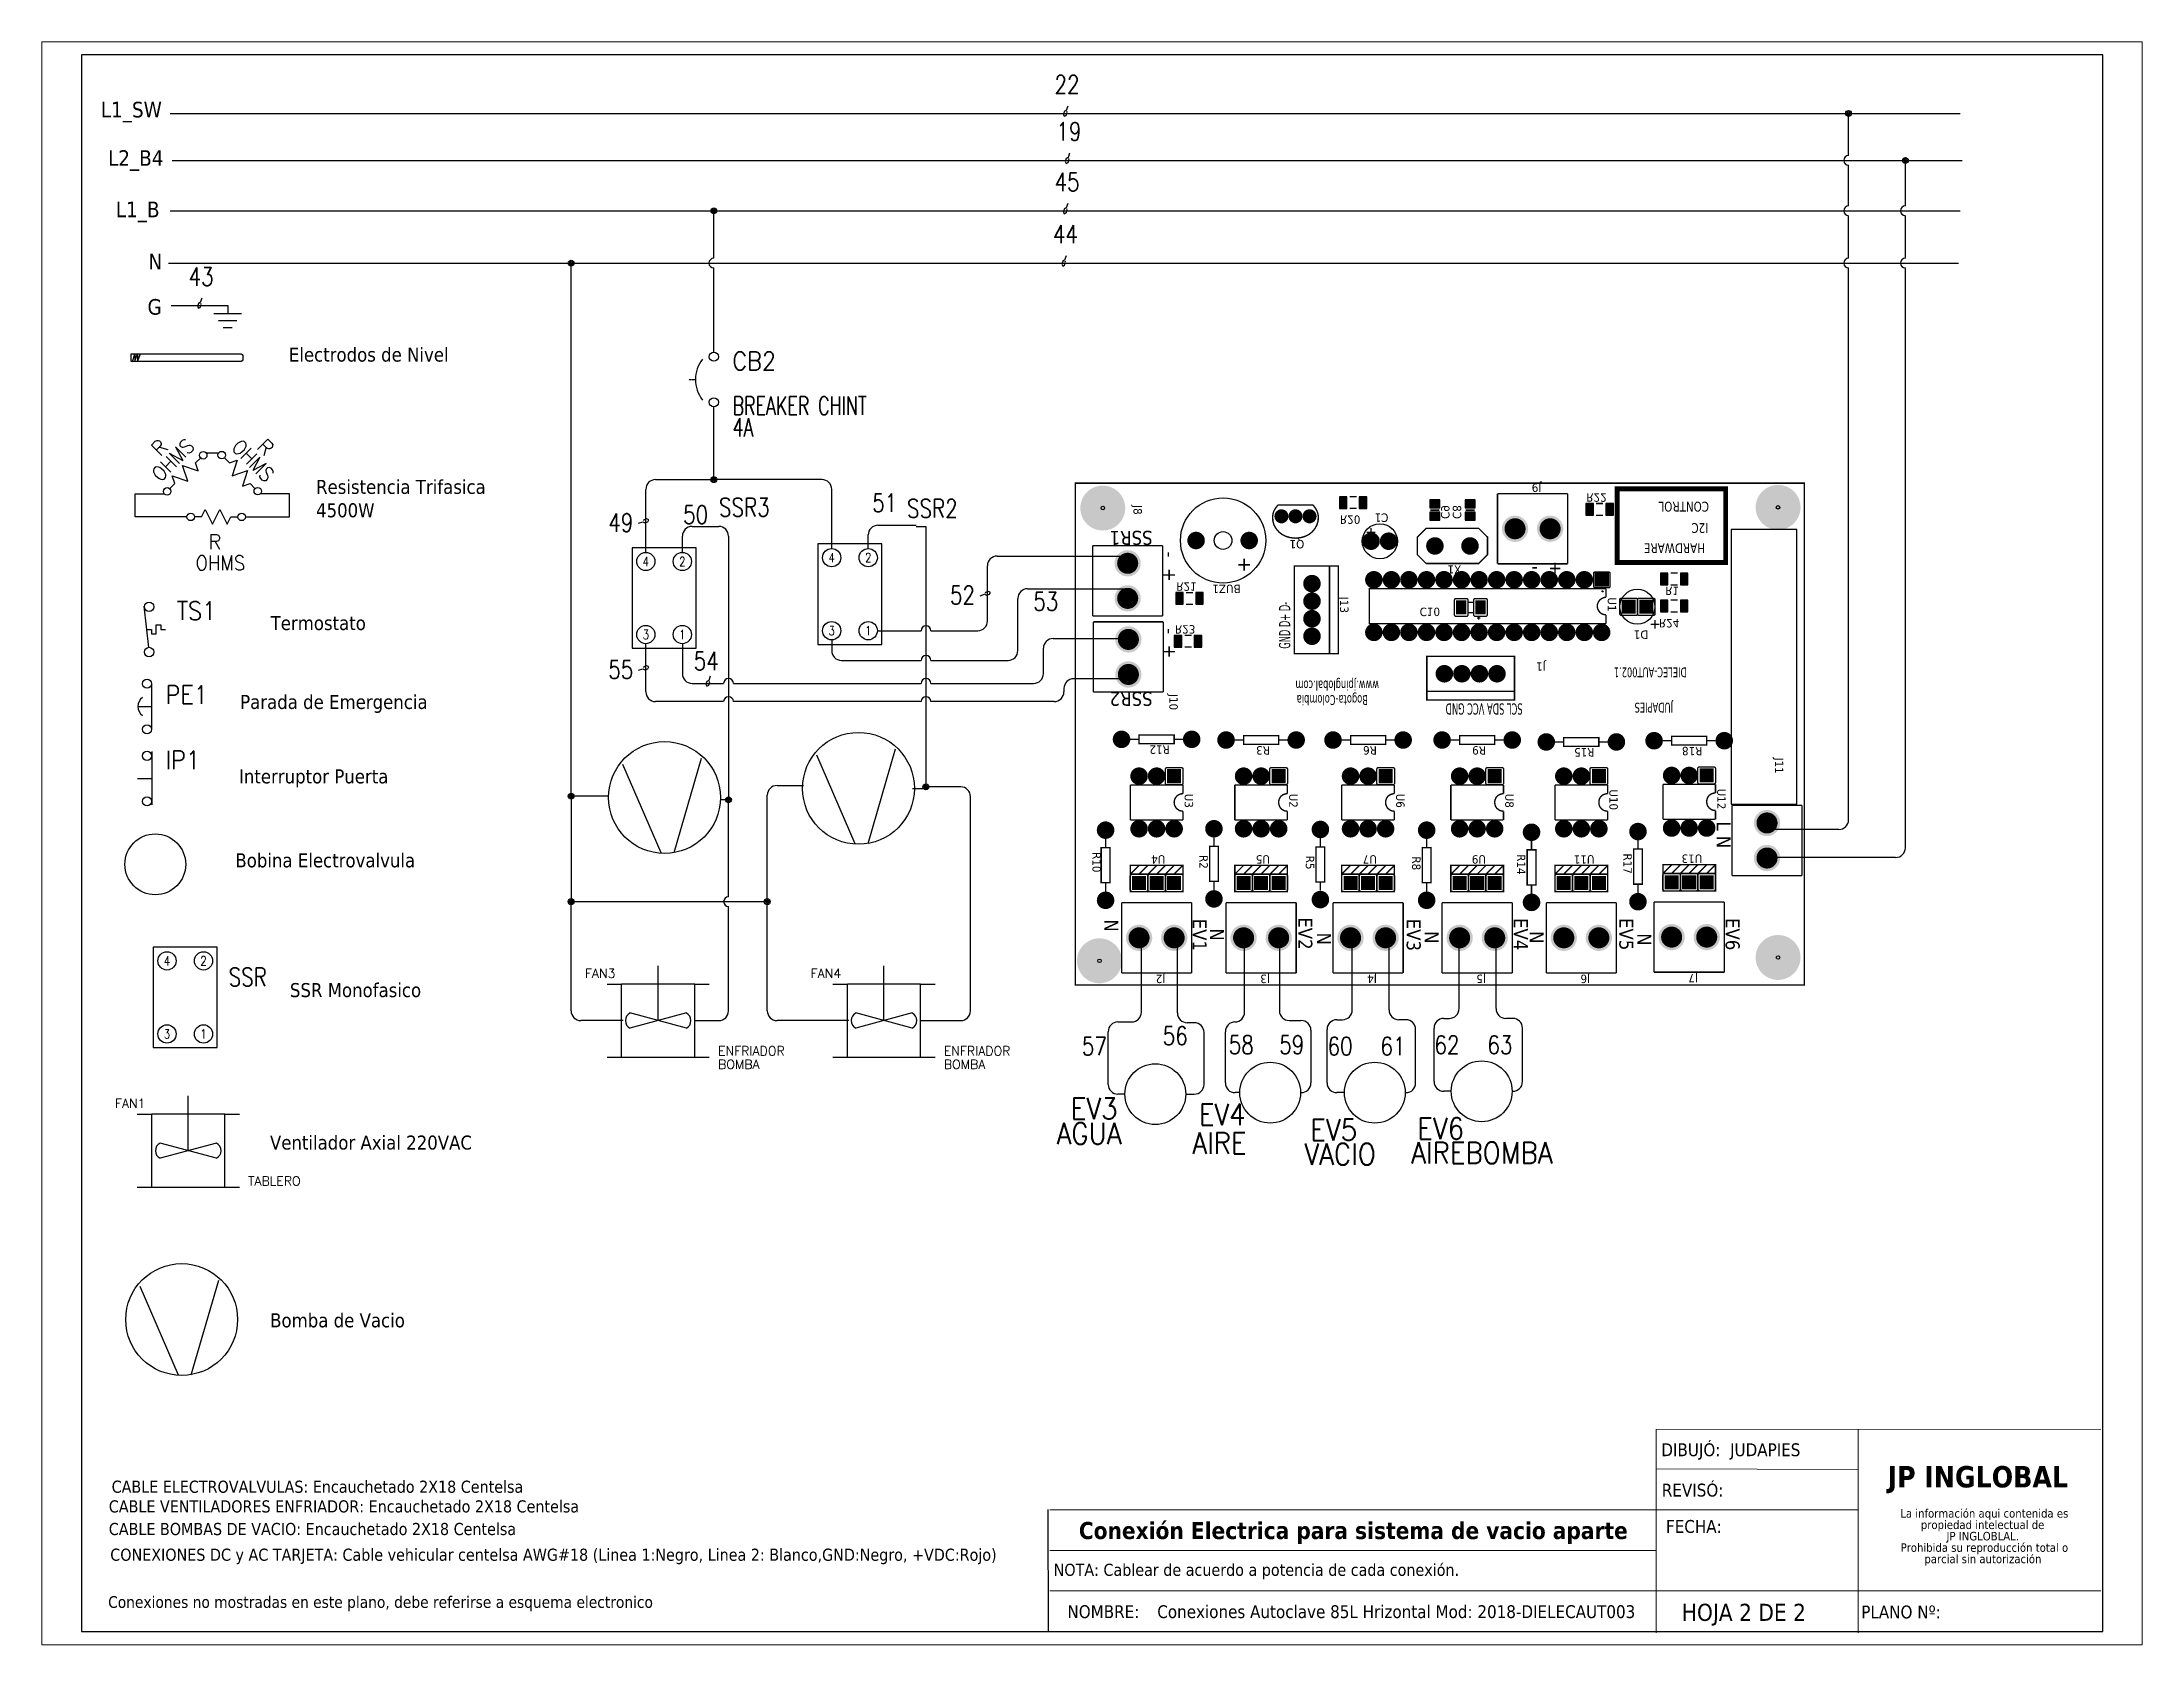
# Paper-space layout 'Layout1' of a CAD drawing. Header units: millimetres. Extents: x 0 to 257, y 0 to 196.
# The model-space entities are those that its viewports show. They can reach past a viewport. Long polylines and large blocks are cut down to what shows.
import ezdxf
from ezdxf.enums import TextEntityAlignment as Align

# ---------------------------------------------------------------- set-up
doc = ezdxf.new("R2010")
doc.units = ezdxf.units.MM
doc.linetypes.add('CENTERX2', pattern=[20.32, 12.7, -2.54, 2.54, -2.54])
doc.linetypes.add('HIDDEN2', pattern=[0.1875, 0.125, -0.0625])
for name, color, linetype in [('BLK_12AWG', 7, 'Continuous'), ('CONTORNO', 179, 'Continuous'), ('DESC', 250, 'Continuous'), ('MISC', 7, 'Continuous'), ('SYMS', 7, 'Continuous'), ('TAGS', 250, 'Continuous'), ('TERMS', 250, 'Continuous'), ('WIREFIXED', 7, 'Continuous'), ('WIRES', 7, 'Continuous')]:
    doc.layers.add(name, color=color, linetype=linetype)
doc.layers.add('WIRENO', color=7, linetype='Continuous', true_color=0x000000)
doc.styles.add('SLDTEXTSTYLE0', font='tahoma.ttf')
doc.styles.add('SLDTEXTSTYLE1', font='')
doc.styles.get("Standard").update_dxf_attribs({"font": 'tahoma.ttf'})
doc.styles.add('WD', font='romans.shx')
doc.styles.get('SLDTEXTSTYLE1').set_extended_font_data('Tahoma', bold=True)

psp = doc.layouts.get("Layout1")

msp = doc.modelspace()

# ---------------------------------------------------------------- texts
at = {"attachment_point": 1}
for s, width, gutter_width, insert, char_height in [('L1_SW', 0.37194, 0.05, (123.706, 121.109), 0.16), ('L2_B4', 0.37194, 0.05, (123.78, 120.612), 0.16), ('L1_B', 0.37194, 0.05, (123.86, 120.084), 0.16), ('N', 0.37194, 0.05, (124.194, 119.549), 0.16), ('G', 0.37194, 0.05, (124.185, 119.084), 0.16), ('\\A1;Electrodos de Nivel', 44.8708, 1, (125.636, 118.586), 0.144), ('\\A1;Resistencia Trifasica\\P4500W', 44.8708, 1, (125.915, 117.228), 0.144), ('\\A1;Termostato', 44.8708, 1, (125.449, 115.83), 0.144), ('\\A1;Parada de Emergencia', 44.8708, 1, (125.136, 115.02), 0.144), ('\\A1;Interruptor Puerta', 44.8708, 1, (125.124, 114.256), 0.144), ('\\A1;Bobina Electrovalvula', 44.8708, 1, (125.087, 113.394), 0.144), ('\\A1;SSR Monofasico', 44.8708, 1, (125.647, 112.062), 0.144), ('\\A1;Ventilador Axial 220VAC', 44.8708, 1, (125.442, 110.497), 0.144), ('\\A1;Bomba de Vacio', 44.8708, 1, (125.444, 108.672), 0.144), ('Conexiones no mostradas en este plano, debe referirse a esquema electronico', 9.45621, 0.05, (123.781, 105.768), 0.12)]:
    msp.add_mtext_dynamic_manual_height_columns(s, width=width, gutter_width=gutter_width, heights=[0], dxfattribs=dict(at, insert=insert, char_height=char_height))
at = {"color": 7, "linetype": 'Continuous', "lineweight": 0, "attachment_point": 1, "style": 'SLDTEXTSTYLE0'}
for s, insert, char_height in [('CABLE ELECTROVALVULAS: Encauchetado 2X18 Centelsa', (123.817, 106.954), 0.1245), ('REVISÓ:', (139.729, 106.923), 0.1318), ('CABLE VENTILADORES ENFRIADOR: Encauchetado 2X18 Centelsa', (123.788, 106.752), 0.1245), ('CABLE BOMBAS DE VACIO: Encauchetado 2X18 Centelsa', (123.788, 106.52), 0.1245), ('FECHA:', (139.772, 106.55), 0.1318), ('CONEXIONES DC y AC TARJETA: Cable vehicular centelsa AWG#18 (Linea 1:Negro, Linea 2: Blanco,GND:Negro, +VDC:Rojo)', (123.803, 106.256), 0.1245), ('NOTA: Cablear de acuerdo a potencia de cada conexión.', (133.486, 106.101), 0.1245), ('\\pi-0.39529,l0.52705,t1.0541;NOMBRE:^IConexiones Autoclave 85L Hrizontal Mod: 2018-DIELECAUT003', (133.496, 105.675), 0.13176), ('HOJA 2 DE 2', (139.934, 105.69), 0.17568), ('PLANO Nº:', (141.776, 105.672), 0.1318)]:
    msp.add_mtext(s, dxfattribs=dict(at, insert=insert, char_height=char_height))
at = {"layer": 'CONTORNO', "color": 7}
for s, insert, char_height, attachment_point, style in [('DIBUJÓ:  JUDAPIES', (139.724, 107.337), 0.13176, 1, 'SLDTEXTSTYLE0'), ('    Conexión Electrica para sistema de vacio aparte', (136.418, 106.53), 0.17568, 2, 'SLDTEXTSTYLE1')]:
    msp.add_mtext(s, dxfattribs=dict(at, insert=insert, char_height=char_height, attachment_point=attachment_point, style=style))
at = {"layer": 'CONTORNO', "insert": (142.048, 107.104), "char_height": 0.2196, "attachment_point": 1, "style": 'SLDTEXTSTYLE1'}
msp.add_mtext('JP INGLOBAL', dxfattribs=at)

# ---------------------------------------------------------------- blocks, each defined once
blk = doc.blocks.new('SW_NOTE_2')
at = {"layer": 'CONTORNO', "color": 0, "char_height": 1.0583, "attachment_point": 2, "style": 'SLDTEXTSTYLE0'}
for s, insert in [('La información aqui contenida es ', (10.29, 1.34)), ('propiedad intelectual de', (10.08, -0.07)), ('JP INGLOBLAL.', (10.1, -1.48)), ('Prohibida su reproducción total o ', (10.3, -2.89)), ('parcial sin autorización', (10.12, -4.3))]:
    blk.add_mtext(s, dxfattribs=dict(at, insert=insert))
blk = doc.blocks.new('Nivel')
at = {"layer": 'WIRENO'}
for p, q in [((103.38, 60.01), (103.74, 61.39)), ((103.74, 61.39), (103.74, 60.1)), ((103.74, 60.1), (104.25, 61.39)), ((104.25, 61.39), (104.25, 60.07)), ((104.25, 60.07), (104.74, 61.36))]:
    blk.add_line(p, q, dxfattribs=at)
blk.add_lwpolyline([(103.12, 61.39), (121.77, 61.39, -0.414214), (122.27, 60.89), (122.27, 60.54, -0.414214), (121.77, 60.04), (103.12, 60.04)], format="xyb", close=True, dxfattribs=at)
blk = doc.blocks.new('VTS12')
at = {"linetype": 'Continuous'}
blk.add_line((-0.002, -0.123), (-0.033, 0.159), dxfattribs=at)
for p, q in [((-0.015, 0), (0.017, 0)), ((0.017, 0), (0.017, -0.031)), ((0.048, -0.031), (0.048, 0.031)), ((0.048, 0.031), (0.079, 0.031)), ((0.079, 0.031), (0.079, 0)), ((0.079, 0), (0.111, 0)), ((0.017, -0.031), (0.048, -0.031))]:
    blk.add_line(p, q)
for centre in [(0, 0.155), (0, -0.155)]:
    blk.add_circle(centre, 0.0322)
at = {"style": 'WD'}
for tag, p, width in [('INST', (0.189, 0.39), 0.7), ('LOC', (0.189, 0.221), 0.7), ('TAG1', (0.189, 0.064), 0.9), ('XREF', (0.191, -0.09), 0.7), ('DESC1', (0.191, -0.242), 0.7), ('DESC2', (0.191, -0.398), 0.7), ('RATING1', (0.188, -0.554), 0.7), ('WDTAGALT', (0.187, -0.716), 0.7)]:
    blk.add_attdef(tag, p, '', height=0.125, dxfattribs=dict(at, width=width))
at = {"linetype": 'Continuous', "style": 'WD'}
for tag, height, flags, p in [('TERM01', 0.125, 8, (-0.055, 0.207)), ('MFG', 0.01, 9, (-0.08, -0.088)), ('CAT', 0.01, 9, (-0.08, -0.073))]:
    blk.add_attdef(tag, text='', height=height, dxfattribs=dict(at, flags=flags)).set_placement(p, align=Align.RIGHT)
at = {"color": 7, "style": 'WD', "flags": 1}
for tag, p in [('X2TERM01', (0, 0.188)), ('X8TERM02', (0, -0.188))]:
    blk.add_attdef(tag, p, '', height=0.0125, dxfattribs=at)
at = {"color": 7, "style": 'WD'}
for tag, p in [('X4LINK', (-0.109, 0)), ('X1LINK', (0.156, 0))]:
    blk.add_attdef(tag, p, '', height=0.01, dxfattribs=at)
at = {"style": 'WD'}
for tag, flags, p in [('CONTACT', 1, (-0.08, -0.053)), ('FAMILY', 9, (-0.08, -0.036))]:
    blk.add_attdef(tag, text='', height=0.01, dxfattribs=dict(at, flags=flags)).set_placement(p, align=Align.RIGHT)
at = {"linetype": 'Continuous', "style": 'WD', "flags": 9}
blk.add_attdef('ASSYCODE', text='', height=0.01, dxfattribs=at).set_placement((-0.094, -0.125), align=Align.CENTER)
at = {"linetype": 'Continuous', "style": 'WD', "flags": 8}
blk.add_attdef('TERM02', text='', height=0.125, dxfattribs=at).set_placement((-0.041, -0.213), align=Align.TOP_RIGHT)
blk = doc.blocks.new('VPB12M')
for p, q in [((0.034, -0.156), (0.034, 0.156)), ((-0.065, 0), (0.034, 0))]:
    blk.add_line(p, q)
for centre in [(0, 0.156), (0, -0.156)]:
    blk.add_circle(centre, 0.0312)
blk.add_arc((0.016, 0), 0.0781, 126.8699, 233.1301)
at = {"style": 'WD'}
for tag, p, width in [('INST', (0.127, 0.343), 0.7), ('LOC', (0.127, 0.174), 0.7), ('TAG1', (0.127, 0.018), 0.9), ('XREF', (0.129, -0.137), 0.7), ('DESC1', (0.129, -0.289), 0.7), ('DESC2', (0.129, -0.445), 0.7)]:
    blk.add_attdef(tag, p, '', height=0.125, dxfattribs=dict(at, width=width))
at = {"linetype": 'Continuous', "style": 'WD'}
for tag, height, flags, p in [('TERM01', 0.125, 8, (-0.055, 0.207)), ('MFG', 0.01, 9, (-0.111, -0.088)), ('CAT', 0.01, 9, (-0.111, -0.073))]:
    blk.add_attdef(tag, text='', height=height, dxfattribs=dict(at, flags=flags)).set_placement(p, align=Align.RIGHT)
at = {"color": 7, "style": 'WD', "flags": 1}
for tag, p in [('X2TERM01', (0, 0.188)), ('X8TERM02', (0, -0.188))]:
    blk.add_attdef(tag, p, '', height=0.0125, dxfattribs=at)
at = {"color": 7, "style": 'WD'}
for tag, p in [('X4LINK', (-0.141, 0)), ('X1LINK', (0.125, 0))]:
    blk.add_attdef(tag, p, '', height=0.01, dxfattribs=at)
at = {"style": 'WD'}
for tag, flags, p in [('CONTACT', 1, (-0.111, -0.053)), ('FAMILY', 9, (-0.111, -0.036))]:
    blk.add_attdef(tag, text='', height=0.01, dxfattribs=dict(at, flags=flags)).set_placement(p, align=Align.RIGHT)
at = {"linetype": 'Continuous', "style": 'WD', "flags": 9}
blk.add_attdef('ASSYCODE', text='', height=0.01, dxfattribs=at).set_placement((-0.125, -0.106), align=Align.CENTER)
at = {"linetype": 'Continuous', "style": 'WD', "flags": 8}
blk.add_attdef('TERM02', text='', height=0.125, dxfattribs=at).set_placement((-0.041, -0.213), align=Align.TOP_RIGHT)
blk = doc.blocks.new('VPB12')
for p, q in [((0.033, 0.185), (0.033, -0.18)), ((-0.064, 0), (0.033, 0))]:
    blk.add_line(p, q)
for centre in [(0, 0.156), (0, -0.156)]:
    blk.add_circle(centre, 0.0312)
at = {"style": 'WD'}
for tag, p, width in [('INST', (0.127, 0.39), 0.7), ('LOC', (0.127, 0.221), 0.7), ('TAG1', (0.127, 0.064), 0.9), ('XREF', (0.129, -0.09), 0.7), ('DESC1', (0.129, -0.242), 0.7), ('DESC2', (0.129, -0.398), 0.7)]:
    blk.add_attdef(tag, p, '', height=0.125, dxfattribs=dict(at, width=width))
at = {"linetype": 'Continuous', "style": 'WD'}
for tag, height, flags, p in [('TERM01', 0.125, 8, (-0.055, 0.222)), ('MFG', 0.01, 9, (0.014, -0.088)), ('CAT', 0.01, 9, (0.014, -0.073))]:
    blk.add_attdef(tag, text='', height=height, dxfattribs=dict(at, flags=flags)).set_placement(p, align=Align.RIGHT)
at = {"color": 7, "style": 'WD', "flags": 1}
for tag, p in [('X2TERM01', (0, 0.188)), ('X8TERM02', (0, -0.188))]:
    blk.add_attdef(tag, p, '', height=0.0125, dxfattribs=at)
at = {"color": 7, "style": 'WD'}
for tag, p in [('X4LINK', (-0.125, 0)), ('X1LINK', (0.125, 0))]:
    blk.add_attdef(tag, p, '', height=0.01, dxfattribs=at)
at = {"style": 'WD'}
for tag, flags, p in [('CONTACT', 1, (0.014, -0.053)), ('FAMILY', 9, (0.014, -0.036))]:
    blk.add_attdef(tag, text='', height=0.01, dxfattribs=dict(at, flags=flags)).set_placement(p, align=Align.RIGHT)
at = {"linetype": 'Continuous', "style": 'WD', "flags": 9}
blk.add_attdef('ASSYCODE', text='', height=0.01, dxfattribs=at).set_placement((-0.001, -0.105), align=Align.CENTER)
at = {"linetype": 'Continuous', "style": 'WD', "flags": 8}
blk.add_attdef('TERM02', text='', height=0.125, dxfattribs=at).set_placement((-0.041, -0.229), align=Align.TOP_RIGHT)
blk = doc.blocks.new('HCR1')
blk.add_circle((0, 0), 0.156)
at = {"style": 'WD'}
for tag, height, width, p in [('INST', 0.0625, 0.7, (0.006, 0.429)), ('LOC', 0.0625, 0.7, (0.006, 0.344)), ('TAG1', 0.109, 0.9, (0, 0.202))]:
    blk.add_attdef(tag, text='', height=height, dxfattribs=dict(at, width=width)).set_placement(p, align=Align.CENTER)
at = {"linetype": 'Continuous', "style": 'WD', "flags": 9}
blk.add_attdef('ASSYCODE', text='', height=0.01, dxfattribs=at).set_placement((0, 0.125), align=Align.CENTER)
at = {"style": 'WD', "flags": 9}
blk.add_attdef('FAMILY', text='', height=0.01, dxfattribs=at).set_placement((-0.005, 0.17), align=Align.CENTER)
at = {"linetype": 'Continuous', "style": 'WD', "flags": 1}
for tag, p in [('MFG', (0, 0.14)), ('CAT', (0, 0.159))]:
    blk.add_attdef(tag, text='', height=0.01, dxfattribs=at).set_placement(p, align=Align.MIDDLE)
at = {"style": 'WD'}
for tag, p, height, width in [('DESC1', (1.126, 0.06), 0.109, 0.9), ('DESC2', (1.126, -0.083), 0.109, 0.9), ('DESC3', (1.126, -0.226), 0.109, 0.9), ('XREFNO', (1.325, -0.393), 0.0938, 0.8), ('XREFNC', (1.315, -0.516), 0.0938, 0.8)]:
    blk.add_attdef(tag, p, '', height=height, dxfattribs=dict(at, width=width))
at = {"style": 'WD', "flags": 1}
for tag, p in [('X4TERM01', (-0.156, 0)), ('X1TERM02', (0.156, 0))]:
    blk.add_attdef(tag, p, '', height=0.0109, dxfattribs=at)
at = {"linetype": 'Continuous', "style": 'WD'}
blk.add_attdef('TERM01', text='', height=0.0625, dxfattribs=at).set_placement((-0.2, -0.035), align=Align.TOP_RIGHT)
blk.add_attdef('TERM02', text='', height=0.0625, dxfattribs=at).set_placement((0.2, -0.035), align=Align.TOP_LEFT)
at = {"style": 'WD', "width": 0.8, "flags": 8}
for tag, p in [('NO', (1.123, -0.393)), ('NC', (1.121, -0.516))]:
    blk.add_attdef(tag, p, '', height=0.0938, dxfattribs=at)
blk = doc.blocks.new('HRE1T')
for p, q in [((-0.125, 0), (-0.188, 0)), ((-0.125, 0), (-0.094, 0.062)), ((-0.094, 0.062), (-0.031, -0.062)), ((-0.031, -0.062), (0.031, 0.062)), ((0.031, 0.062), (0.094, -0.062)), ((0.094, -0.062), (0.125, 0)), ((0.125, 0), (0.188, 0))]:
    blk.add_line(p, q)
for centre in [(-0.218, 0), (0.218, 0)]:
    blk.add_circle(centre, 0.0322)
at = {"style": 'WD'}
for tag, width, p in [('INST', 0.7, (0, 0.888)), ('LOC', 0.7, (0, 0.719)), ('DESC1', 0.7, (0, 0.562)), ('DESC2', 0.7, (0, 0.406)), ('RATING1', 0.9, (0.006, 0.094))]:
    blk.add_attdef(tag, text='', height=0.125, dxfattribs=dict(at, width=width)).set_placement(p, align=Align.CENTER)
blk.add_attdef('TAG1', text='', height=0.125, dxfattribs=at).set_placement((0, 0.25), align=Align.CENTER)
for tag, p, height, flags in [('X4TERM01', (-0.25, 0), 0.0125, 1), ('FAMILY', (0.205, 0.152), 0.01, 9), ('X1TERM02', (0.25, 0), 0.0125, 1)]:
    blk.add_attdef(tag, p, '', height=height, dxfattribs=dict(at, flags=flags))
at = {"linetype": 'Continuous', "style": 'WD', "flags": 9}
for tag, p in [('ASSYCODE', (0.219, 0.062)), ('MFG', (0.228, 0.089)), ('CAT', (0.23, 0.108))]:
    blk.add_attdef(tag, text='', height=0.01, dxfattribs=at).set_placement(p, align=Align.CENTER)
at = {"linetype": 'Continuous', "style": 'WD', "flags": 8}
blk.add_attdef('TERM01', text='', height=0.125, dxfattribs=at).set_placement((-0.312, -0.047), align=Align.TOP_RIGHT)
at = {"style": 'WD', "width": 0.9}
blk.add_attdef('RATING2', text='', height=0.125, dxfattribs=at).set_placement((0.006, -0.125), align=Align.TOP_CENTER)
at = {"linetype": 'Continuous', "style": 'WD', "flags": 8}
blk.add_attdef('TERM02', text='', height=0.125, dxfattribs=at).set_placement((0.312, -0.047), align=Align.TOP_LEFT)
blk = doc.blocks.new('VGND2')
for p, q in [((0.09375, 0), (-0.09375, 0)), ((-0.0625, -0.046875), (0.0625, -0.046875)), ((-0.03125, -0.09375), (0.03125, -0.09375))]:
    blk.add_line(p, q)
at = {"style": 'WD', "flags": 1}
blk.add_attdef('X2TERM01', (0, 0), '', height=0.01, dxfattribs=at)
blk = doc.blocks.new('VM1_AXIAL_FLOW_FAN1')
for p, q in [((0, 0), (0, 0.75)), ((-0.7, 0.5), (-0.5, 0.5)), ((-0.5, -0.5), (-0.5, 0.5)), ((0.5, 0.5), (-0.5, 0.5)), ((0.5, -0.5), (0.5, 0.5)), ((0.5, 0.5), (0.7, 0.5)), ((0.386, -0.104), (-0.386, 0.104)), ((0.386, 0.104), (-0.386, -0.104)), ((-0.7, -0.5), (-0.5, -0.5)), ((-0.5, -0.5), (0.5, -0.5)), ((0.5, -0.5), (0.7, -0.5))]:
    blk.add_line(p, q)
for centre, start, end in [((-0.333, 0), 117.1247, 242.8753), ((0.333, 0), 297.1247, 62.8753)]:
    blk.add_arc(centre, 0.116, start, end)
at = {"style": 'WD'}
for tag, height, p in [('INST', 0.125, (-0.585, 0.957)), ('LOC', 0.125, (-0.588, 0.777)), ('TAG1', 0.125, (-0.585, 0.586)), ('TERM01', 0.0625, (-0.51, 0.016))]:
    blk.add_attdef(tag, text='', height=height, dxfattribs=at).set_placement(p, align=Align.RIGHT)
for tag, p, height in [('X2TERM04', (0, 0.75), 0.005), ('TERM04', (0.009, 0.76), 0.0625), ('X4TERM01', (-0.5, 0), 0.01), ('X1TERM03', (0.5, 0), 0.005), ('TERM03', (0.511, 0.012), 0.0625), ('RATING1', (0.82, -0.261), 0.125), ('X8TERM02', (0, -0.5), 0.005), ('TERM02', (0.002, -0.573), 0.0625), ('DESC1', (0.82, -0.477), 0.125), ('DESC2', (0.82, -0.661), 0.125), ('DESC3', (0.82, -0.851), 0.125), ('WDTAGALT', (0.827, -1.032), 0.125)]:
    blk.add_attdef(tag, p, '', height=height, dxfattribs=at)
blk.add_attdef('XREF', text='', height=0.0625, rotation=0.0625, dxfattribs=at).set_placement((0.743, 0.595), align=Align.TOP_CENTER)
at = {"style": 'WD', "flags": 1}
for tag, p in [('FAMILY', (-0.659, -0.3)), ('CAT', (-0.659, -0.345)), ('MFG', (-0.657, -0.376)), ('WDTYPE', (-0.644, -0.442)), ('ASSYCODE', (-0.629, -0.405))]:
    blk.add_attdef(tag, text='', height=0.01, dxfattribs=at).set_placement(p, align=Align.CENTER)
blk = doc.blocks.new('WDDOT')
for radius in [0.03, 0.0187, 0.00929]:
    blk.add_circle((0, 0), radius)
blk = doc.blocks.new('RPAD')
blk.add_trace([(-0.5, -0.5), (-0.5, 0.5), (0.5, -0.5), (0.5, 0.5)])
blk = doc.blocks.new('EPAD')
at = {"const_width": 0.5}
blk.add_lwpolyline([(-0.25, 0, 1), (0.25, 0, 1)], format="xyb", close=True, dxfattribs=at)
blk = doc.blocks.new('tarjetavalvulas')
for points, const_width in [([(126.443, 108.975), (130.6, 108.975), (130.6, 111.837), (126.443, 111.837), (126.443, 108.975)], 0.008), ([(126.443, 108.975), (130.6, 108.975), (130.6, 111.837), (126.443, 111.837), (126.443, 108.975)], 0.008), ([(126.443, 108.975), (130.6, 108.975), (130.6, 111.837), (126.443, 111.837), (126.443, 108.975)], 0.008), ([(126.899, 111.764), (126.899, 111.364)], 0.008), ([(126.899, 111.764), (127.299, 111.764)], 0.008), ([(126.899, 111.764), (126.899, 111.364)], 0.008), ([(126.899, 111.764), (127.299, 111.764)], 0.008), ([(126.899, 111.764), (126.899, 111.364)], 0.008), ([(126.899, 111.764), (127.299, 111.764)], 0.008), ([(127.299, 111.764), (127.299, 111.364)], 0.008), ([(127.299, 111.764), (127.299, 111.364)], 0.008), ([(127.299, 111.764), (127.299, 111.364)], 0.008), ([(127.514, 111.768), (127.514, 111.368)], 0.008), ([(127.514, 111.768), (127.914, 111.768)], 0.008), ([(127.514, 111.768), (127.514, 111.368)], 0.008), ([(127.514, 111.768), (127.914, 111.768)], 0.008), ([(127.514, 111.768), (127.514, 111.368)], 0.008), ([(127.514, 111.768), (127.914, 111.768)], 0.008), ([(127.914, 111.768), (127.914, 111.368)], 0.008), ([(127.914, 111.768), (127.914, 111.368)], 0.008), ([(127.914, 111.768), (127.914, 111.368)], 0.008), ([(128.108, 111.768), (128.108, 111.368)], 0.008), ([(128.108, 111.768), (128.508, 111.768)], 0.008), ([(128.108, 111.768), (128.108, 111.368)], 0.008), ([(128.108, 111.768), (128.508, 111.768)], 0.008), ([(128.108, 111.768), (128.108, 111.368)], 0.008), ([(128.108, 111.768), (128.508, 111.768)], 0.008), ([(128.508, 111.768), (128.508, 111.368)], 0.008), ([(128.508, 111.768), (128.508, 111.368)], 0.008), ([(128.508, 111.768), (128.508, 111.368)], 0.008), ([(128.73, 111.768), (128.73, 111.368)], 0.008), ([(128.73, 111.768), (129.13, 111.768)], 0.008), ([(128.73, 111.768), (128.73, 111.368)], 0.008), ([(128.73, 111.768), (129.13, 111.768)], 0.008), ([(128.73, 111.768), (128.73, 111.368)], 0.008), ([(128.73, 111.768), (129.13, 111.768)], 0.008), ([(129.13, 111.768), (129.13, 111.368)], 0.008), ([(129.13, 111.768), (129.13, 111.368)], 0.008), ([(129.13, 111.768), (129.13, 111.368)], 0.008), ([(129.34, 111.768), (129.34, 111.368)], 0.008), ([(129.34, 111.768), (129.74, 111.768)], 0.008), ([(129.34, 111.768), (129.34, 111.368)], 0.008), ([(129.34, 111.768), (129.74, 111.768)], 0.008), ([(129.34, 111.768), (129.34, 111.368)], 0.008), ([(129.34, 111.768), (129.74, 111.768)], 0.008), ([(129.74, 111.768), (129.74, 111.368)], 0.008), ([(129.74, 111.768), (129.74, 111.368)], 0.008), ([(129.74, 111.768), (129.74, 111.368)], 0.008), ([(129.936, 111.768), (129.936, 111.368)], 0.008), ([(129.936, 111.768), (130.336, 111.768)], 0.008), ([(129.936, 111.768), (129.936, 111.368)], 0.008), ([(129.936, 111.768), (130.336, 111.768)], 0.008), ([(129.936, 111.768), (129.936, 111.368)], 0.008), ([(129.936, 111.768), (130.336, 111.768)], 0.008), ([(130.336, 111.768), (130.336, 111.368)], 0.008), ([(130.336, 111.768), (130.336, 111.368)], 0.008), ([(130.336, 111.768), (130.336, 111.368)], 0.008), ([(126.899, 111.364), (127.299, 111.364)], 0.008), ([(126.899, 111.364), (127.299, 111.364)], 0.008), ([(126.899, 111.364), (127.299, 111.364)], 0.008), ([(126.949, 111.201), (127.249, 111.201), (127.249, 111.301), (126.949, 111.301), (126.949, 111.201)], 0.008), ([(126.949, 111.201), (127.249, 111.201), (127.249, 111.301), (126.949, 111.301), (126.949, 111.201)], 0.008), ([(126.949, 111.201), (127.249, 111.201), (127.249, 111.301), (126.949, 111.301), (126.949, 111.201)], 0.008), ([(127.366, 111.062), (127.416, 111.062), (127.416, 111.262), (127.366, 111.262), (127.366, 111.062)], 0.008), ([(127.366, 111.062), (127.416, 111.062), (127.416, 111.262), (127.366, 111.262), (127.366, 111.062)], 0.008), ([(127.366, 111.062), (127.416, 111.062), (127.416, 111.262), (127.366, 111.262), (127.366, 111.062)], 0.008), ([(127.391, 111.312), (127.391, 111.262)], 0.008), ([(127.391, 111.312), (127.391, 111.262)], 0.008), ([(127.391, 111.312), (127.391, 111.262)], 0.008), ([(127.514, 111.368), (127.914, 111.368)], 0.008), ([(127.514, 111.368), (127.914, 111.368)], 0.008), ([(127.514, 111.368), (127.914, 111.368)], 0.008), ([(127.564, 111.205), (127.864, 111.205), (127.864, 111.305), (127.564, 111.305), (127.564, 111.205)], 0.008), ([(127.564, 111.205), (127.864, 111.205), (127.864, 111.305), (127.564, 111.305), (127.564, 111.205)], 0.008), ([(127.564, 111.205), (127.864, 111.205), (127.864, 111.305), (127.564, 111.305), (127.564, 111.205)], 0.008), ([(127.973, 111.066), (128.023, 111.066), (128.023, 111.266), (127.973, 111.266), (127.973, 111.066)], 0.008), ([(127.973, 111.066), (128.023, 111.066), (128.023, 111.266), (127.973, 111.266), (127.973, 111.066)], 0.008), ([(127.973, 111.066), (128.023, 111.066), (128.023, 111.266), (127.973, 111.266), (127.973, 111.066)], 0.008), ([(127.998, 111.316), (127.998, 111.266)], 0.008), ([(127.998, 111.316), (127.998, 111.266)], 0.008), ([(127.998, 111.316), (127.998, 111.266)], 0.008), ([(128.108, 111.368), (128.508, 111.368)], 0.008), ([(128.108, 111.368), (128.508, 111.368)], 0.008), ([(128.108, 111.368), (128.508, 111.368)], 0.008), ([(128.158, 111.205), (128.458, 111.205), (128.458, 111.305), (128.158, 111.305), (128.158, 111.205)], 0.008), ([(128.158, 111.205), (128.458, 111.205), (128.458, 111.305), (128.158, 111.305), (128.158, 111.205)], 0.008), ([(128.158, 111.205), (128.458, 111.205), (128.458, 111.305), (128.158, 111.305), (128.158, 111.205)], 0.008), ([(128.571, 111.054), (128.621, 111.054), (128.621, 111.254), (128.571, 111.254), (128.571, 111.054)], 0.008), ([(128.571, 111.054), (128.621, 111.054), (128.621, 111.254), (128.571, 111.254), (128.571, 111.054)], 0.008), ([(128.571, 111.054), (128.621, 111.054), (128.621, 111.254), (128.571, 111.254), (128.571, 111.054)], 0.008), ([(128.596, 111.304), (128.596, 111.254)], 0.008), ([(128.596, 111.304), (128.596, 111.254)], 0.008), ([(128.596, 111.304), (128.596, 111.254)], 0.008), ([(128.73, 111.368), (129.13, 111.368)], 0.008), ([(128.73, 111.368), (129.13, 111.368)], 0.008), ([(128.73, 111.368), (129.13, 111.368)], 0.008), ([(128.78, 111.205), (129.08, 111.205), (129.08, 111.305), (128.78, 111.305), (128.78, 111.205)], 0.008), ([(128.78, 111.205), (129.08, 111.205), (129.08, 111.305), (128.78, 111.305), (128.78, 111.205)], 0.008), ([(128.78, 111.205), (129.08, 111.205), (129.08, 111.305), (128.78, 111.305), (128.78, 111.205)], 0.008), ([(129.177, 111.05), (129.227, 111.05), (129.227, 111.25), (129.177, 111.25), (129.177, 111.05)], 0.008), ([(129.177, 111.05), (129.227, 111.05), (129.227, 111.25), (129.177, 111.25), (129.177, 111.05)], 0.008), ([(129.177, 111.05), (129.227, 111.05), (129.227, 111.25), (129.177, 111.25), (129.177, 111.05)], 0.008), ([(129.202, 111.3), (129.202, 111.25)], 0.008), ([(129.202, 111.3), (129.202, 111.25)], 0.008), ([(129.202, 111.3), (129.202, 111.25)], 0.008), ([(129.34, 111.368), (129.74, 111.368)], 0.008), ([(129.34, 111.368), (129.74, 111.368)], 0.008), ([(129.34, 111.368), (129.74, 111.368)], 0.008), ([(129.39, 111.205), (129.69, 111.205), (129.69, 111.305), (129.39, 111.305), (129.39, 111.205)], 0.008), ([(129.39, 111.205), (129.69, 111.205), (129.69, 111.305), (129.39, 111.305), (129.39, 111.205)], 0.008), ([(129.39, 111.205), (129.69, 111.205), (129.69, 111.305), (129.39, 111.305), (129.39, 111.205)], 0.008), ([(129.809, 111.296), (129.809, 111.246)], 0.008), ([(129.809, 111.296), (129.809, 111.246)], 0.008), ([(129.809, 111.296), (129.809, 111.246)], 0.008), ([(129.936, 111.368), (130.336, 111.368)], 0.008), ([(129.936, 111.368), (130.336, 111.368)], 0.008), ([(129.936, 111.368), (130.336, 111.368)], 0.008), ([(129.986, 111.205), (130.286, 111.205), (130.286, 111.305), (129.986, 111.305), (129.986, 111.205)], 0.008), ([(129.986, 111.205), (130.286, 111.205), (130.286, 111.305), (129.986, 111.305), (129.986, 111.205)], 0.008), ([(129.986, 111.205), (130.286, 111.205), (130.286, 111.305), (129.986, 111.305), (129.986, 111.205)], 0.008), ([(130.402, 111.054), (130.452, 111.054), (130.452, 111.254), (130.402, 111.254), (130.402, 111.054)], 0.008), ([(130.402, 111.054), (130.452, 111.054), (130.452, 111.254), (130.402, 111.254), (130.402, 111.054)], 0.008), ([(130.402, 111.054), (130.452, 111.054), (130.452, 111.254), (130.402, 111.254), (130.402, 111.054)], 0.008), ([(130.427, 111.304), (130.427, 111.254)], 0.008), ([(130.427, 111.304), (130.427, 111.254)], 0.008), ([(130.427, 111.304), (130.427, 111.254)], 0.008), ([(126.455, 111.213), (126.855, 111.213)], 0.008), ([(126.455, 110.813), (126.455, 111.213)], 0.008), ([(126.455, 111.213), (126.855, 111.213)], 0.008), ([(126.455, 110.813), (126.455, 111.213)], 0.008), ([(126.455, 111.213), (126.855, 111.213)], 0.008), ([(126.455, 110.813), (126.455, 111.213)], 0.008), ([(126.855, 110.813), (126.855, 111.213)], 0.008), ([(126.855, 110.813), (126.855, 111.213)], 0.008), ([(126.855, 110.813), (126.855, 111.213)], 0.008), ([(127.249, 111.201), (127.249, 111.151), (126.949, 111.151), (126.949, 111.201)], 0.008), ([(126.999, 111.201), (126.949, 111.151)], 0.008), ([(127.249, 111.201), (127.249, 111.151), (126.949, 111.151), (126.949, 111.201)], 0.008), ([(126.999, 111.201), (126.949, 111.151)], 0.008), ([(127.249, 111.201), (127.249, 111.151), (126.949, 111.151), (126.949, 111.201)], 0.008), ([(126.999, 111.201), (126.949, 111.151)], 0.008), ([(127.049, 111.201), (126.999, 111.151)], 0.008), ([(127.049, 111.201), (126.999, 111.151)], 0.008), ([(127.049, 111.201), (126.999, 111.151)], 0.008), ([(127.099, 111.201), (127.049, 111.151)], 0.008), ([(127.099, 111.201), (127.049, 111.151)], 0.008), ([(127.099, 111.201), (127.049, 111.151)], 0.008), ([(127.149, 111.201), (127.099, 111.151)], 0.008), ([(127.149, 111.201), (127.099, 111.151)], 0.008), ([(127.149, 111.201), (127.099, 111.151)], 0.008), ([(127.199, 111.201), (127.149, 111.151)], 0.008), ([(127.199, 111.201), (127.149, 111.151)], 0.008), ([(127.199, 111.201), (127.149, 111.151)], 0.008), ([(127.249, 111.201), (127.199, 111.151)], 0.008), ([(127.249, 111.201), (127.199, 111.151)], 0.008), ([(127.249, 111.201), (127.199, 111.151)], 0.008), ([(127.864, 111.205), (127.864, 111.155), (127.564, 111.155), (127.564, 111.205)], 0.008), ([(127.614, 111.205), (127.564, 111.155)], 0.008), ([(127.864, 111.205), (127.864, 111.155), (127.564, 111.155), (127.564, 111.205)], 0.008), ([(127.614, 111.205), (127.564, 111.155)], 0.008), ([(127.864, 111.205), (127.864, 111.155), (127.564, 111.155), (127.564, 111.205)], 0.008), ([(127.614, 111.205), (127.564, 111.155)], 0.008), ([(127.664, 111.205), (127.614, 111.155)], 0.008), ([(127.664, 111.205), (127.614, 111.155)], 0.008), ([(127.664, 111.205), (127.614, 111.155)], 0.008), ([(127.714, 111.205), (127.664, 111.155)], 0.008), ([(127.714, 111.205), (127.664, 111.155)], 0.008), ([(127.714, 111.205), (127.664, 111.155)], 0.008), ([(127.764, 111.205), (127.714, 111.155)], 0.008), ([(127.764, 111.205), (127.714, 111.155)], 0.008), ([(127.764, 111.205), (127.714, 111.155)], 0.008), ([(127.814, 111.205), (127.764, 111.155)], 0.008), ([(127.814, 111.205), (127.764, 111.155)], 0.008), ([(127.814, 111.205), (127.764, 111.155)], 0.008), ([(127.864, 111.205), (127.814, 111.155)], 0.008), ([(127.864, 111.205), (127.814, 111.155)], 0.008), ([(127.864, 111.205), (127.814, 111.155)], 0.008), ([(128.458, 111.205), (128.458, 111.155), (128.158, 111.155), (128.158, 111.205)], 0.008), ([(128.208, 111.205), (128.158, 111.155)], 0.008), ([(128.458, 111.205), (128.458, 111.155), (128.158, 111.155), (128.158, 111.205)], 0.008), ([(128.208, 111.205), (128.158, 111.155)], 0.008), ([(128.458, 111.205), (128.458, 111.155), (128.158, 111.155), (128.158, 111.205)], 0.008), ([(128.208, 111.205), (128.158, 111.155)], 0.008), ([(128.258, 111.205), (128.208, 111.155)], 0.008), ([(128.258, 111.205), (128.208, 111.155)], 0.008), ([(128.258, 111.205), (128.208, 111.155)], 0.008), ([(128.308, 111.205), (128.258, 111.155)], 0.008), ([(128.308, 111.205), (128.258, 111.155)], 0.008), ([(128.308, 111.205), (128.258, 111.155)], 0.008), ([(128.358, 111.205), (128.308, 111.155)], 0.008), ([(128.358, 111.205), (128.308, 111.155)], 0.008), ([(128.358, 111.205), (128.308, 111.155)], 0.008), ([(128.408, 111.205), (128.358, 111.155)], 0.008), ([(128.408, 111.205), (128.358, 111.155)], 0.008), ([(128.408, 111.205), (128.358, 111.155)], 0.008), ([(128.458, 111.205), (128.408, 111.155)], 0.008), ([(128.458, 111.205), (128.408, 111.155)], 0.008), ([(128.458, 111.205), (128.408, 111.155)], 0.008), ([(129.08, 111.205), (129.08, 111.155), (128.78, 111.155), (128.78, 111.205)], 0.008), ([(128.83, 111.205), (128.78, 111.155)], 0.008), ([(129.08, 111.205), (129.08, 111.155), (128.78, 111.155), (128.78, 111.205)], 0.008), ([(128.83, 111.205), (128.78, 111.155)], 0.008), ([(129.08, 111.205), (129.08, 111.155), (128.78, 111.155), (128.78, 111.205)], 0.008), ([(128.83, 111.205), (128.78, 111.155)], 0.008), ([(128.88, 111.205), (128.83, 111.155)], 0.008), ([(128.88, 111.205), (128.83, 111.155)], 0.008), ([(128.88, 111.205), (128.83, 111.155)], 0.008), ([(128.93, 111.205), (128.88, 111.155)], 0.008), ([(128.93, 111.205), (128.88, 111.155)], 0.008), ([(128.93, 111.205), (128.88, 111.155)], 0.008), ([(128.98, 111.205), (128.93, 111.155)], 0.008), ([(128.98, 111.205), (128.93, 111.155)], 0.008), ([(128.98, 111.205), (128.93, 111.155)], 0.008), ([(129.03, 111.205), (128.98, 111.155)], 0.008), ([(129.03, 111.205), (128.98, 111.155)], 0.008), ([(129.03, 111.205), (128.98, 111.155)], 0.008), ([(129.08, 111.205), (129.03, 111.155)], 0.008), ([(129.08, 111.205), (129.03, 111.155)], 0.008), ([(129.08, 111.205), (129.03, 111.155)], 0.008), ([(129.69, 111.205), (129.69, 111.155), (129.39, 111.155), (129.39, 111.205)], 0.008), ([(129.44, 111.205), (129.39, 111.155)], 0.008), ([(129.69, 111.205), (129.69, 111.155), (129.39, 111.155), (129.39, 111.205)], 0.008), ([(129.44, 111.205), (129.39, 111.155)], 0.008), ([(129.69, 111.205), (129.69, 111.155), (129.39, 111.155), (129.39, 111.205)], 0.008), ([(129.44, 111.205), (129.39, 111.155)], 0.008), ([(129.49, 111.205), (129.44, 111.155)], 0.008), ([(129.49, 111.205), (129.44, 111.155)], 0.008), ([(129.49, 111.205), (129.44, 111.155)], 0.008), ([(129.54, 111.205), (129.49, 111.155)], 0.008), ([(129.54, 111.205), (129.49, 111.155)], 0.008), ([(129.54, 111.205), (129.49, 111.155)], 0.008), ([(129.59, 111.205), (129.54, 111.155)], 0.008), ([(129.59, 111.205), (129.54, 111.155)], 0.008), ([(129.59, 111.205), (129.54, 111.155)], 0.008), ([(129.64, 111.205), (129.59, 111.155)], 0.008), ([(129.64, 111.205), (129.59, 111.155)], 0.008), ([(129.64, 111.205), (129.59, 111.155)], 0.008), ([(129.69, 111.205), (129.64, 111.155)], 0.008), ([(129.69, 111.205), (129.64, 111.155)], 0.008), ([(129.69, 111.205), (129.64, 111.155)], 0.008), ([(129.784, 111.046), (129.834, 111.046), (129.834, 111.246), (129.784, 111.246), (129.784, 111.046)], 0.008), ([(129.784, 111.046), (129.834, 111.046), (129.834, 111.246), (129.784, 111.246), (129.784, 111.046)], 0.008), ([(129.784, 111.046), (129.834, 111.046), (129.834, 111.246), (129.784, 111.246), (129.784, 111.046)], 0.008), ([(130.286, 111.205), (130.286, 111.155), (129.986, 111.155), (129.986, 111.205)], 0.008), ([(130.036, 111.205), (129.986, 111.155)], 0.008), ([(130.286, 111.205), (130.286, 111.155), (129.986, 111.155), (129.986, 111.205)], 0.008), ([(130.036, 111.205), (129.986, 111.155)], 0.008), ([(130.286, 111.205), (130.286, 111.155), (129.986, 111.155), (129.986, 111.205)], 0.008), ([(130.036, 111.205), (129.986, 111.155)], 0.008), ([(130.086, 111.205), (130.036, 111.155)], 0.008), ([(130.086, 111.205), (130.036, 111.155)], 0.008), ([(130.086, 111.205), (130.036, 111.155)], 0.008), ([(130.136, 111.205), (130.086, 111.155)], 0.008), ([(130.136, 111.205), (130.086, 111.155)], 0.008), ([(130.136, 111.205), (130.086, 111.155)], 0.008), ([(130.186, 111.205), (130.136, 111.155)], 0.008), ([(130.186, 111.205), (130.136, 111.155)], 0.008), ([(130.186, 111.205), (130.136, 111.155)], 0.008), ([(130.236, 111.205), (130.186, 111.155)], 0.008), ([(130.236, 111.205), (130.186, 111.155)], 0.008), ([(130.236, 111.205), (130.186, 111.155)], 0.008), ([(130.286, 111.205), (130.236, 111.155)], 0.008), ([(130.286, 111.205), (130.236, 111.155)], 0.008), ([(130.286, 111.205), (130.236, 111.155)], 0.008), ([(127.391, 111.062), (127.391, 111.012)], 0.008), ([(127.391, 111.062), (127.391, 111.012)], 0.008), ([(127.391, 111.062), (127.391, 111.012)], 0.008), ([(127.998, 111.066), (127.998, 111.016)], 0.008), ([(127.998, 111.066), (127.998, 111.016)], 0.008), ([(127.998, 111.066), (127.998, 111.016)], 0.008), ([(128.596, 111.054), (128.596, 111.004)], 0.008), ([(128.596, 111.054), (128.596, 111.004)], 0.008), ([(128.596, 111.054), (128.596, 111.004)], 0.008), ([(129.202, 111.05), (129.202, 111)], 0.008), ([(129.202, 111.05), (129.202, 111)], 0.008), ([(129.202, 111.05), (129.202, 111)], 0.008), ([(129.809, 111.046), (129.809, 110.996)], 0.008), ([(129.809, 111.046), (129.809, 110.996)], 0.008), ([(129.809, 111.046), (129.809, 110.996)], 0.008), ([(130.427, 111.054), (130.427, 111.004)], 0.008), ([(130.427, 111.054), (130.427, 111.004)], 0.008), ([(130.427, 111.054), (130.427, 111.004)], 0.008), ([(126.949, 110.842), (126.949, 110.892)], 0.008), ([(126.949, 110.892), (127.249, 110.892)], 0.008), ([(126.949, 110.842), (126.949, 110.892)], 0.008), ([(126.949, 110.892), (127.249, 110.892)], 0.008), ([(126.949, 110.842), (126.949, 110.892)], 0.008), ([(126.949, 110.892), (127.249, 110.892)], 0.008), ([(127.249, 110.692), (127.249, 110.892)], 0.008), ([(127.249, 110.692), (127.249, 110.892)], 0.008), ([(127.249, 110.692), (127.249, 110.892)], 0.008), ([(127.564, 110.846), (127.564, 110.896)], 0.008), ([(127.564, 110.896), (127.864, 110.896)], 0.008), ([(127.564, 110.846), (127.564, 110.896)], 0.008), ([(127.564, 110.896), (127.864, 110.896)], 0.008), ([(127.564, 110.846), (127.564, 110.896)], 0.008), ([(127.564, 110.896), (127.864, 110.896)], 0.008), ([(127.864, 110.696), (127.864, 110.896)], 0.008), ([(127.864, 110.696), (127.864, 110.896)], 0.008), ([(127.864, 110.696), (127.864, 110.896)], 0.008), ([(128.158, 110.846), (128.158, 110.896)], 0.008), ([(128.158, 110.896), (128.458, 110.896)], 0.008), ([(128.158, 110.846), (128.158, 110.896)], 0.008), ([(128.158, 110.896), (128.458, 110.896)], 0.008), ([(128.158, 110.846), (128.158, 110.896)], 0.008), ([(128.158, 110.896), (128.458, 110.896)], 0.008), ([(128.458, 110.696), (128.458, 110.896)], 0.008), ([(128.458, 110.696), (128.458, 110.896)], 0.008), ([(128.458, 110.696), (128.458, 110.896)], 0.008), ([(128.78, 110.846), (128.78, 110.896)], 0.008), ([(128.78, 110.896), (129.08, 110.896)], 0.008), ([(128.78, 110.846), (128.78, 110.896)], 0.008), ([(128.78, 110.896), (129.08, 110.896)], 0.008), ([(128.78, 110.846), (128.78, 110.896)], 0.008), ([(128.78, 110.896), (129.08, 110.896)], 0.008), ([(129.08, 110.696), (129.08, 110.896)], 0.008), ([(129.08, 110.696), (129.08, 110.896)], 0.008), ([(129.08, 110.696), (129.08, 110.896)], 0.008), ([(129.39, 110.846), (129.39, 110.896)], 0.008), ([(129.39, 110.896), (129.69, 110.896)], 0.008), ([(129.39, 110.846), (129.39, 110.896)], 0.008), ([(129.39, 110.896), (129.69, 110.896)], 0.008), ([(129.39, 110.846), (129.39, 110.896)], 0.008), ([(129.39, 110.896), (129.69, 110.896)], 0.008), ([(129.69, 110.696), (129.69, 110.896)], 0.008), ([(129.69, 110.696), (129.69, 110.896)], 0.008), ([(129.69, 110.696), (129.69, 110.896)], 0.008), ([(129.986, 110.846), (129.986, 110.896)], 0.008), ([(129.986, 110.896), (130.286, 110.896)], 0.008), ([(129.986, 110.846), (129.986, 110.896)], 0.008), ([(129.986, 110.896), (130.286, 110.896)], 0.008), ([(129.986, 110.846), (129.986, 110.896)], 0.008), ([(129.986, 110.896), (130.286, 110.896)], 0.008), ([(130.286, 110.696), (130.286, 110.896)], 0.008), ([(130.286, 110.696), (130.286, 110.896)], 0.008), ([(130.286, 110.696), (130.286, 110.896)], 0.008), ([(126.455, 110.813), (126.855, 110.813)], 0.008), ([(126.455, 110.813), (126.855, 110.813)], 0.008), ([(126.455, 110.813), (126.855, 110.813)], 0.008), ([(126.999, 110.792), (126.998, 110.802), (126.995, 110.812), (126.991, 110.82), (126.985, 110.827), (126.978, 110.833), (126.969, 110.838), (126.96, 110.841), (126.949, 110.842)], 0.008), ([(126.999, 110.792), (126.998, 110.802), (126.995, 110.812), (126.991, 110.82), (126.985, 110.827), (126.978, 110.833), (126.969, 110.838), (126.96, 110.841), (126.949, 110.842)], 0.008), ([(126.999, 110.792), (126.998, 110.802), (126.995, 110.812), (126.991, 110.82), (126.985, 110.827), (126.978, 110.833), (126.969, 110.838), (126.96, 110.841), (126.949, 110.842)], 0.008), ([(126.999, 110.792), (126.998, 110.781), (126.995, 110.772), (126.991, 110.763), (126.985, 110.756), (126.978, 110.75), (126.969, 110.746), (126.96, 110.743), (126.949, 110.742)], 0.008), ([(126.999, 110.792), (126.998, 110.781), (126.995, 110.772), (126.991, 110.763), (126.985, 110.756), (126.978, 110.75), (126.969, 110.746), (126.96, 110.743), (126.949, 110.742)], 0.008), ([(126.999, 110.792), (126.998, 110.781), (126.995, 110.772), (126.991, 110.763), (126.985, 110.756), (126.978, 110.75), (126.969, 110.746), (126.96, 110.743), (126.949, 110.742)], 0.008), ([(127.614, 110.796), (127.613, 110.806), (127.611, 110.815), (127.606, 110.824), (127.6, 110.831), (127.593, 110.837), (127.584, 110.842), (127.575, 110.845), (127.564, 110.846)], 0.008), ([(127.614, 110.796), (127.613, 110.806), (127.611, 110.815), (127.606, 110.824), (127.6, 110.831), (127.593, 110.837), (127.584, 110.842), (127.575, 110.845), (127.564, 110.846)], 0.008), ([(127.614, 110.796), (127.613, 110.806), (127.611, 110.815), (127.606, 110.824), (127.6, 110.831), (127.593, 110.837), (127.584, 110.842), (127.575, 110.845), (127.564, 110.846)], 0.008), ([(127.614, 110.796), (127.613, 110.785), (127.611, 110.776), (127.606, 110.767), (127.6, 110.76), (127.593, 110.754), (127.584, 110.75), (127.575, 110.747), (127.564, 110.746)], 0.008), ([(127.614, 110.796), (127.613, 110.785), (127.611, 110.776), (127.606, 110.767), (127.6, 110.76), (127.593, 110.754), (127.584, 110.75), (127.575, 110.747), (127.564, 110.746)], 0.008), ([(127.614, 110.796), (127.613, 110.785), (127.611, 110.776), (127.606, 110.767), (127.6, 110.76), (127.593, 110.754), (127.584, 110.75), (127.575, 110.747), (127.564, 110.746)], 0.008), ([(128.208, 110.796), (128.207, 110.806), (128.204, 110.815), (128.2, 110.824), (128.194, 110.831), (128.186, 110.837), (128.178, 110.842), (128.168, 110.845), (128.158, 110.846)], 0.008), ([(128.208, 110.796), (128.207, 110.806), (128.204, 110.815), (128.2, 110.824), (128.194, 110.831), (128.186, 110.837), (128.178, 110.842), (128.168, 110.845), (128.158, 110.846)], 0.008), ([(128.208, 110.796), (128.207, 110.806), (128.204, 110.815), (128.2, 110.824), (128.194, 110.831), (128.186, 110.837), (128.178, 110.842), (128.168, 110.845), (128.158, 110.846)], 0.008), ([(128.208, 110.796), (128.207, 110.785), (128.204, 110.776), (128.2, 110.767), (128.194, 110.76), (128.186, 110.754), (128.178, 110.75), (128.168, 110.747), (128.158, 110.746)], 0.008), ([(128.208, 110.796), (128.207, 110.785), (128.204, 110.776), (128.2, 110.767), (128.194, 110.76), (128.186, 110.754), (128.178, 110.75), (128.168, 110.747), (128.158, 110.746)], 0.008), ([(128.208, 110.796), (128.207, 110.785), (128.204, 110.776), (128.2, 110.767), (128.194, 110.76), (128.186, 110.754), (128.178, 110.75), (128.168, 110.747), (128.158, 110.746)], 0.008), ([(128.83, 110.796), (128.829, 110.806), (128.826, 110.815), (128.822, 110.824), (128.816, 110.831), (128.808, 110.837), (128.8, 110.842), (128.79, 110.845), (128.78, 110.846)], 0.008), ([(128.83, 110.796), (128.829, 110.806), (128.826, 110.815), (128.822, 110.824), (128.816, 110.831), (128.808, 110.837), (128.8, 110.842), (128.79, 110.845), (128.78, 110.846)], 0.008), ([(128.83, 110.796), (128.829, 110.806), (128.826, 110.815), (128.822, 110.824), (128.816, 110.831), (128.808, 110.837), (128.8, 110.842), (128.79, 110.845), (128.78, 110.846)], 0.008), ([(128.83, 110.796), (128.829, 110.785), (128.826, 110.776), (128.822, 110.767), (128.816, 110.76), (128.808, 110.754), (128.8, 110.75), (128.79, 110.747), (128.78, 110.746)], 0.008), ([(128.83, 110.796), (128.829, 110.785), (128.826, 110.776), (128.822, 110.767), (128.816, 110.76), (128.808, 110.754), (128.8, 110.75), (128.79, 110.747), (128.78, 110.746)], 0.008), ([(128.83, 110.796), (128.829, 110.785), (128.826, 110.776), (128.822, 110.767), (128.816, 110.76), (128.808, 110.754), (128.8, 110.75), (128.79, 110.747), (128.78, 110.746)], 0.008), ([(129.44, 110.796), (129.439, 110.806), (129.436, 110.815), (129.432, 110.824), (129.426, 110.831), (129.419, 110.837), (129.41, 110.842), (129.401, 110.845), (129.39, 110.846)], 0.008), ([(129.44, 110.796), (129.439, 110.806), (129.436, 110.815), (129.432, 110.824), (129.426, 110.831), (129.419, 110.837), (129.41, 110.842), (129.401, 110.845), (129.39, 110.846)], 0.008), ([(129.44, 110.796), (129.439, 110.806), (129.436, 110.815), (129.432, 110.824), (129.426, 110.831), (129.419, 110.837), (129.41, 110.842), (129.401, 110.845), (129.39, 110.846)], 0.008), ([(129.44, 110.796), (129.439, 110.785), (129.436, 110.776), (129.432, 110.767), (129.426, 110.76), (129.419, 110.754), (129.41, 110.75), (129.401, 110.747), (129.39, 110.746)], 0.008), ([(129.44, 110.796), (129.439, 110.785), (129.436, 110.776), (129.432, 110.767), (129.426, 110.76), (129.419, 110.754), (129.41, 110.75), (129.401, 110.747), (129.39, 110.746)], 0.008), ([(129.44, 110.796), (129.439, 110.785), (129.436, 110.776), (129.432, 110.767), (129.426, 110.76), (129.419, 110.754), (129.41, 110.75), (129.401, 110.747), (129.39, 110.746)], 0.008), ([(130.036, 110.796), (130.035, 110.806), (130.032, 110.815), (130.027, 110.824), (130.021, 110.831), (130.014, 110.837), (130.006, 110.842), (129.996, 110.845), (129.986, 110.846)], 0.008), ([(130.036, 110.796), (130.035, 110.806), (130.032, 110.815), (130.027, 110.824), (130.021, 110.831), (130.014, 110.837), (130.006, 110.842), (129.996, 110.845), (129.986, 110.846)], 0.008), ([(130.036, 110.796), (130.035, 110.806), (130.032, 110.815), (130.027, 110.824), (130.021, 110.831), (130.014, 110.837), (130.006, 110.842), (129.996, 110.845), (129.986, 110.846)], 0.008), ([(130.036, 110.796), (130.035, 110.785), (130.032, 110.776), (130.027, 110.767), (130.021, 110.76), (130.014, 110.754), (130.006, 110.75), (129.996, 110.747), (129.986, 110.746)], 0.008), ([(130.036, 110.796), (130.035, 110.785), (130.032, 110.776), (130.027, 110.767), (130.021, 110.76), (130.014, 110.754), (130.006, 110.75), (129.996, 110.747), (129.986, 110.746)], 0.008), ([(130.036, 110.796), (130.035, 110.785), (130.032, 110.776), (130.027, 110.767), (130.021, 110.76), (130.014, 110.754), (130.006, 110.75), (129.996, 110.747), (129.986, 110.746)], 0.008), ([(126.949, 110.692), (126.949, 110.742)], 0.008), ([(126.949, 110.692), (126.949, 110.742)], 0.008), ([(126.949, 110.692), (126.949, 110.742)], 0.008), ([(126.949, 110.692), (127.249, 110.692)], 0.008), ([(126.949, 110.692), (127.249, 110.692)], 0.008), ([(126.949, 110.692), (127.249, 110.692)], 0.008), ([(127.564, 110.696), (127.564, 110.746)], 0.008), ([(127.564, 110.696), (127.564, 110.746)], 0.008), ([(127.564, 110.696), (127.564, 110.746)], 0.008), ([(127.564, 110.696), (127.864, 110.696)], 0.008), ([(127.564, 110.696), (127.864, 110.696)], 0.008), ([(127.564, 110.696), (127.864, 110.696)], 0.008), ([(128.158, 110.696), (128.158, 110.746)], 0.008), ([(128.158, 110.696), (128.158, 110.746)], 0.008), ([(128.158, 110.696), (128.158, 110.746)], 0.008), ([(128.158, 110.696), (128.458, 110.696)], 0.008), ([(128.158, 110.696), (128.458, 110.696)], 0.008), ([(128.158, 110.696), (128.458, 110.696)], 0.008), ([(128.78, 110.696), (128.78, 110.746)], 0.008), ([(128.78, 110.696), (128.78, 110.746)], 0.008), ([(128.78, 110.696), (128.78, 110.746)], 0.008), ([(128.78, 110.696), (129.08, 110.696)], 0.008), ([(128.78, 110.696), (129.08, 110.696)], 0.008), ([(128.78, 110.696), (129.08, 110.696)], 0.008), ([(129.39, 110.696), (129.39, 110.746)], 0.008), ([(129.39, 110.696), (129.39, 110.746)], 0.008), ([(129.39, 110.696), (129.39, 110.746)], 0.008), ([(129.39, 110.696), (129.69, 110.696)], 0.008), ([(129.39, 110.696), (129.69, 110.696)], 0.008), ([(129.39, 110.696), (129.69, 110.696)], 0.008), ([(129.986, 110.696), (129.986, 110.746)], 0.008), ([(129.986, 110.696), (129.986, 110.746)], 0.008), ([(129.986, 110.696), (129.986, 110.746)], 0.008), ([(129.986, 110.696), (130.286, 110.696)], 0.008), ([(129.986, 110.696), (130.286, 110.696)], 0.008), ([(129.986, 110.696), (130.286, 110.696)], 0.008), ([(126.949, 110.444), (126.999, 110.444)], 0.008), ([(126.949, 110.444), (126.999, 110.444)], 0.008), ([(126.949, 110.444), (126.999, 110.444)], 0.008), ([(126.999, 110.419), (127.199, 110.419), (127.199, 110.469), (126.999, 110.469), (126.999, 110.419)], 0.008), ([(126.999, 110.419), (127.199, 110.419), (127.199, 110.469), (126.999, 110.469), (126.999, 110.419)], 0.008), ([(126.999, 110.419), (127.199, 110.419), (127.199, 110.469), (126.999, 110.469), (126.999, 110.419)], 0.008), ([(127.199, 110.444), (127.249, 110.444)], 0.008), ([(127.199, 110.444), (127.249, 110.444)], 0.008), ([(127.199, 110.444), (127.249, 110.444)], 0.008), ([(127.564, 110.451), (127.614, 110.451)], 0.008), ([(127.564, 110.451), (127.614, 110.451)], 0.008), ([(127.564, 110.451), (127.614, 110.451)], 0.008), ([(127.614, 110.426), (127.814, 110.426), (127.814, 110.476), (127.614, 110.476), (127.614, 110.426)], 0.008), ([(127.614, 110.426), (127.814, 110.426), (127.814, 110.476), (127.614, 110.476), (127.614, 110.426)], 0.008), ([(127.614, 110.426), (127.814, 110.426), (127.814, 110.476), (127.614, 110.476), (127.614, 110.426)], 0.008), ([(127.814, 110.451), (127.864, 110.451)], 0.008), ([(127.814, 110.451), (127.864, 110.451)], 0.008), ([(127.814, 110.451), (127.864, 110.451)], 0.008), ([(128.158, 110.44), (128.208, 110.44)], 0.008), ([(128.158, 110.44), (128.208, 110.44)], 0.008), ([(128.158, 110.44), (128.208, 110.44)], 0.008), ([(128.208, 110.415), (128.408, 110.415), (128.408, 110.465), (128.208, 110.465), (128.208, 110.415)], 0.008), ([(128.208, 110.415), (128.408, 110.415), (128.408, 110.465), (128.208, 110.465), (128.208, 110.415)], 0.008), ([(128.208, 110.415), (128.408, 110.415), (128.408, 110.465), (128.208, 110.465), (128.208, 110.415)], 0.008), ([(128.408, 110.44), (128.458, 110.44)], 0.008), ([(128.408, 110.44), (128.458, 110.44)], 0.008), ([(128.408, 110.44), (128.458, 110.44)], 0.008), ([(128.78, 110.44), (128.83, 110.44)], 0.008), ([(128.78, 110.44), (128.83, 110.44)], 0.008), ([(128.78, 110.44), (128.83, 110.44)], 0.008), ([(128.83, 110.415), (129.03, 110.415), (129.03, 110.465), (128.83, 110.465), (128.83, 110.415)], 0.008), ([(128.83, 110.415), (129.03, 110.415), (129.03, 110.465), (128.83, 110.465), (128.83, 110.415)], 0.008), ([(128.83, 110.415), (129.03, 110.415), (129.03, 110.465), (128.83, 110.465), (128.83, 110.415)], 0.008), ([(129.03, 110.44), (129.08, 110.44)], 0.008), ([(129.03, 110.44), (129.08, 110.44)], 0.008), ([(129.03, 110.44), (129.08, 110.44)], 0.008), ([(129.39, 110.44), (129.44, 110.44)], 0.008), ([(129.39, 110.44), (129.44, 110.44)], 0.008), ([(129.39, 110.44), (129.44, 110.44)], 0.008), ([(129.44, 110.415), (129.64, 110.415), (129.64, 110.465), (129.44, 110.465), (129.44, 110.415)], 0.008), ([(129.44, 110.415), (129.64, 110.415), (129.64, 110.465), (129.44, 110.465), (129.44, 110.415)], 0.008), ([(129.44, 110.415), (129.64, 110.415), (129.64, 110.465), (129.44, 110.465), (129.44, 110.415)], 0.008), ([(129.64, 110.44), (129.69, 110.44)], 0.008), ([(129.64, 110.44), (129.69, 110.44)], 0.008), ([(129.64, 110.44), (129.69, 110.44)], 0.008), ([(129.986, 110.436), (130.036, 110.436)], 0.008), ([(129.986, 110.436), (130.036, 110.436)], 0.008), ([(129.986, 110.436), (130.036, 110.436)], 0.008), ([(130.036, 110.411), (130.236, 110.411), (130.236, 110.461), (130.036, 110.461), (130.036, 110.411)], 0.008), ([(130.036, 110.411), (130.236, 110.411), (130.236, 110.461), (130.036, 110.461), (130.036, 110.411)], 0.008), ([(130.036, 110.411), (130.236, 110.411), (130.236, 110.461), (130.036, 110.461), (130.036, 110.411)], 0.008), ([(130.236, 110.436), (130.286, 110.436)], 0.008), ([(130.236, 110.436), (130.286, 110.436)], 0.008), ([(130.236, 110.436), (130.286, 110.436)], 0.008), ([(128.095, 109.962), (128.595, 109.962), (128.595, 110.212), (128.095, 110.212), (128.095, 109.962)], 0.008), ([(128.095, 109.962), (128.595, 109.962), (128.595, 110.212), (128.095, 110.212), (128.095, 109.962)], 0.008), ([(128.095, 109.962), (128.595, 109.962), (128.595, 110.212), (128.095, 110.212), (128.095, 109.962)], 0.008), ([(128.095, 110.162), (128.595, 110.162)], 0.008), ([(128.095, 110.162), (128.595, 110.162)], 0.008), ([(128.095, 110.162), (128.595, 110.162)], 0.008), ([(130.497, 110.166), (130.097, 110.166)], 0.008), ([(130.097, 110.166), (130.097, 109.766)], 0.008), ([(130.497, 110.166), (130.097, 110.166)], 0.008), ([(130.097, 110.166), (130.097, 109.766)], 0.008), ([(130.497, 110.166), (130.097, 110.166)], 0.008), ([(130.097, 110.166), (130.097, 109.766)], 0.008), ([(130.497, 110.166), (130.497, 109.766)], 0.008), ([(130.497, 110.166), (130.497, 109.766)], 0.008), ([(130.497, 110.166), (130.497, 109.766)], 0.008), ([(129.1, 109.448), (129.35, 109.448), (129.35, 109.948), (129.1, 109.948), (129.1, 109.448)], 0.008), ([(129.1, 109.448), (129.35, 109.448), (129.35, 109.948), (129.1, 109.948), (129.1, 109.448)], 0.008), ([(129.1, 109.448), (129.35, 109.448), (129.35, 109.948), (129.1, 109.948), (129.1, 109.448)], 0.008), ([(129.15, 109.448), (129.15, 109.948)], 0.008), ([(129.15, 109.448), (129.15, 109.948)], 0.008), ([(129.15, 109.448), (129.15, 109.948)], 0.008), ([(129.937, 109.91), (129.976, 109.91)], 0.00787), ([(129.937, 109.91), (129.976, 109.91)], 0.00787), ([(129.937, 109.91), (129.976, 109.91)], 0.00787), ([(129.937, 109.843), (129.976, 109.843)], 0.00787), ([(129.937, 109.843), (129.976, 109.843)], 0.00787), ([(129.937, 109.843), (129.976, 109.843)], 0.00787), ([(127.165, 109.709), (127.204, 109.709)], 0.00787), ([(127.165, 109.709), (127.204, 109.709)], 0.00787), ([(127.165, 109.709), (127.204, 109.709)], 0.00787), ([(127.269, 109.78), (127.319, 109.78)], 0.008), ([(127.269, 109.78), (127.319, 109.78)], 0.008), ([(127.269, 109.78), (127.319, 109.78)], 0.008), ([(127.294, 109.805), (127.294, 109.755)], 0.008), ([(127.294, 109.805), (127.294, 109.755)], 0.008), ([(127.294, 109.805), (127.294, 109.755)], 0.008), ([(127.573, 109.576), (128.923, 109.576), (128.923, 109.776), (127.573, 109.776)], 0.008), ([(127.573, 109.776), (127.573, 109.726)], 0.008), ([(127.573, 109.576), (128.923, 109.576), (128.923, 109.776), (127.573, 109.776)], 0.008), ([(127.573, 109.776), (127.573, 109.726)], 0.008), ([(127.573, 109.576), (128.923, 109.576), (128.923, 109.776), (127.573, 109.776)], 0.008), ([(127.573, 109.776), (127.573, 109.726)], 0.008), ([(127.573, 109.726), (127.583, 109.725), (127.592, 109.722), (127.601, 109.718), (127.608, 109.712), (127.614, 109.704), (127.619, 109.696), (127.622, 109.686), (127.623, 109.676)], 0.008), ([(127.573, 109.726), (127.583, 109.725), (127.592, 109.722), (127.601, 109.718), (127.608, 109.712), (127.614, 109.704), (127.619, 109.696), (127.622, 109.686), (127.623, 109.676)], 0.008), ([(127.573, 109.726), (127.583, 109.725), (127.592, 109.722), (127.601, 109.718), (127.608, 109.712), (127.614, 109.704), (127.619, 109.696), (127.622, 109.686), (127.623, 109.676)], 0.008), ([(128.309, 109.744), (128.289, 109.744)], 0.008), ([(128.309, 109.744), (128.289, 109.744)], 0.008), ([(128.309, 109.744), (128.289, 109.744)], 0.008), ([(128.299, 109.754), (128.299, 109.734)], 0.008), ([(128.299, 109.754), (128.299, 109.734)], 0.008), ([(128.299, 109.754), (128.299, 109.734)], 0.008), ([(128.359, 109.714), (128.329, 109.714)], 0.008), ([(128.359, 109.714), (128.329, 109.714)], 0.008), ([(128.359, 109.714), (128.329, 109.714)], 0.008), ([(130.497, 109.766), (130.097, 109.766)], 0.008), ([(130.497, 109.766), (130.097, 109.766)], 0.008), ([(130.497, 109.766), (130.097, 109.766)], 0.008), ([(130.101, 109.732), (130.501, 109.732)], 0.008), ([(130.101, 109.332), (130.101, 109.732)], 0.008), ([(130.101, 109.732), (130.501, 109.732)], 0.008), ([(130.101, 109.332), (130.101, 109.732)], 0.008), ([(130.101, 109.732), (130.501, 109.732)], 0.008), ([(130.101, 109.332), (130.101, 109.732)], 0.008), ([(130.501, 109.332), (130.501, 109.732)], 0.008), ([(130.501, 109.332), (130.501, 109.732)], 0.008), ([(130.501, 109.332), (130.501, 109.732)], 0.008), ([(127.165, 109.642), (127.204, 109.642)], 0.00787), ([(127.165, 109.642), (127.204, 109.642)], 0.00787), ([(127.165, 109.642), (127.204, 109.642)], 0.00787), ([(127.573, 109.626), (127.583, 109.627), (127.592, 109.63), (127.601, 109.635), (127.608, 109.641), (127.614, 109.648), (127.619, 109.657), (127.622, 109.666), (127.623, 109.676)], 0.008), ([(127.573, 109.626), (127.583, 109.627), (127.592, 109.63), (127.601, 109.635), (127.608, 109.641), (127.614, 109.648), (127.619, 109.657), (127.622, 109.666), (127.623, 109.676)], 0.008), ([(127.573, 109.626), (127.583, 109.627), (127.592, 109.63), (127.601, 109.635), (127.608, 109.641), (127.614, 109.648), (127.619, 109.657), (127.622, 109.666), (127.623, 109.676)], 0.008), ([(127.573, 109.576), (127.573, 109.626)], 0.008), ([(127.573, 109.576), (127.573, 109.626)], 0.008), ([(127.573, 109.576), (127.573, 109.626)], 0.008), ([(128.359, 109.654), (128.329, 109.654)], 0.008), ([(128.359, 109.654), (128.329, 109.654)], 0.008), ([(128.359, 109.654), (128.329, 109.654)], 0.008), ([(129.929, 109.666), (129.968, 109.666)], 0.00787), ([(129.929, 109.666), (129.968, 109.666)], 0.00787), ([(129.929, 109.666), (129.968, 109.666)], 0.00787), ([(129.929, 109.599), (129.968, 109.599)], 0.00787), ([(129.929, 109.599), (129.968, 109.599)], 0.00787), ([(129.929, 109.599), (129.968, 109.599)], 0.00787), ([(127.204, 109.555), (127.165, 109.555)], 0.00787), ([(127.204, 109.555), (127.165, 109.555)], 0.00787), ([(127.204, 109.555), (127.165, 109.555)], 0.00787), ([(127.204, 109.488), (127.165, 109.488)], 0.00787), ([(127.204, 109.488), (127.165, 109.488)], 0.00787), ([(127.204, 109.488), (127.165, 109.488)], 0.00787), ([(126.891, 109.007), (127.509, 109.007), (127.509, 109.428), (126.891, 109.428), (126.891, 109.007)], 0.028), ([(126.891, 109.007), (127.509, 109.007), (127.509, 109.428), (126.891, 109.428), (126.891, 109.007)], 0.028), ([(126.891, 109.007), (127.509, 109.007), (127.509, 109.428), (126.891, 109.428), (126.891, 109.007)], 0.028), ([(127.792, 109.035), (127.792, 109.435)], 0.008), ([(128.192, 109.435), (127.792, 109.435)], 0.008), ([(127.792, 109.035), (127.792, 109.435)], 0.008), ([(128.192, 109.435), (127.792, 109.435)], 0.008), ([(127.792, 109.035), (127.792, 109.435)], 0.008), ([(128.192, 109.435), (127.792, 109.435)], 0.008), ([(128.192, 109.035), (128.192, 109.435)], 0.008), ([(128.192, 109.035), (128.192, 109.435)], 0.008), ([(128.192, 109.035), (128.192, 109.435)], 0.008), ([(128.299, 109.433), (128.599, 109.433), (128.649, 109.383), (128.649, 109.283), (128.599, 109.233), (128.299, 109.233), (128.249, 109.283), (128.249, 109.383), (128.299, 109.433)], 0.008), ([(128.299, 109.433), (128.599, 109.433), (128.649, 109.383), (128.649, 109.283), (128.599, 109.233), (128.299, 109.233), (128.249, 109.283), (128.249, 109.383), (128.299, 109.433)], 0.008), ([(128.299, 109.433), (128.599, 109.433), (128.649, 109.383), (128.649, 109.283), (128.599, 109.233), (128.299, 109.233), (128.249, 109.283), (128.249, 109.383), (128.299, 109.433)], 0.008), ([(128.938, 109.256), (128.888, 109.256)], 0.008), ([(128.938, 109.256), (128.888, 109.256)], 0.008), ([(128.938, 109.256), (128.888, 109.256)], 0.008), ([(128.913, 109.231), (128.913, 109.281)], 0.008), ([(128.913, 109.231), (128.913, 109.281)], 0.008), ([(128.913, 109.231), (128.913, 109.281)], 0.008), ([(129.214, 109.164), (129.215, 109.19), (129.222, 109.213), (129.233, 109.234), (129.249, 109.253), (129.268, 109.268), (129.291, 109.279), (129.316, 109.286), (129.344, 109.289)], 0.008), ([(129.214, 109.164), (129.215, 109.19), (129.222, 109.213), (129.233, 109.234), (129.249, 109.253), (129.268, 109.268), (129.291, 109.279), (129.316, 109.286), (129.344, 109.289)], 0.008), ([(129.214, 109.164), (129.215, 109.19), (129.222, 109.213), (129.233, 109.234), (129.249, 109.253), (129.268, 109.268), (129.291, 109.279), (129.316, 109.286), (129.344, 109.289)], 0.008), ([(129.474, 109.164), (129.473, 109.19), (129.467, 109.213), (129.455, 109.234), (129.439, 109.253), (129.42, 109.268), (129.397, 109.279), (129.372, 109.286), (129.344, 109.289)], 0.008), ([(129.474, 109.164), (129.473, 109.19), (129.467, 109.213), (129.455, 109.234), (129.439, 109.253), (129.42, 109.268), (129.397, 109.279), (129.372, 109.286), (129.344, 109.289)], 0.008), ([(129.474, 109.164), (129.473, 109.19), (129.467, 109.213), (129.455, 109.234), (129.439, 109.253), (129.42, 109.268), (129.397, 109.279), (129.372, 109.286), (129.344, 109.289)], 0.008), ([(130.101, 109.332), (130.501, 109.332)], 0.008), ([(130.101, 109.332), (130.501, 109.332)], 0.008), ([(130.101, 109.332), (130.501, 109.332)], 0.008), ([(127.59, 109.158), (127.63, 109.158)], 0.00787), ([(127.59, 109.158), (127.63, 109.158)], 0.00787), ([(127.59, 109.158), (127.63, 109.158)], 0.00787), ([(128.323, 109.129), (128.374, 109.129)], 0.00787), ([(128.323, 109.129), (128.374, 109.129)], 0.00787), ([(128.323, 109.129), (128.374, 109.129)], 0.00787), ([(128.524, 109.129), (128.575, 109.129)], 0.00787), ([(128.524, 109.129), (128.575, 109.129)], 0.00787), ([(128.524, 109.129), (128.575, 109.129)], 0.00787), ([(128.996, 109.119), (129.035, 109.119)], 0.00787), ([(128.996, 109.119), (129.035, 109.119)], 0.00787), ([(128.996, 109.119), (129.035, 109.119)], 0.00787), ([(129.214, 109.164), (129.216, 109.149), (129.222, 109.133), (129.231, 109.117), (129.244, 109.099)], 0.008), ([(129.214, 109.164), (129.216, 109.149), (129.222, 109.133), (129.231, 109.117), (129.244, 109.099)], 0.008), ([(129.214, 109.164), (129.216, 109.149), (129.222, 109.133), (129.231, 109.117), (129.244, 109.099)], 0.008), ([(129.244, 109.099), (129.444, 109.099)], 0.008), ([(129.244, 109.099), (129.444, 109.099)], 0.008), ([(129.244, 109.099), (129.444, 109.099)], 0.008), ([(129.474, 109.164), (129.472, 109.149), (129.467, 109.133), (129.457, 109.117), (129.444, 109.099)], 0.008), ([(129.474, 109.164), (129.472, 109.149), (129.467, 109.133), (129.457, 109.117), (129.444, 109.099)], 0.008), ([(129.474, 109.164), (129.472, 109.149), (129.467, 109.133), (129.457, 109.117), (129.444, 109.099)], 0.008), ([(127.59, 109.091), (127.63, 109.091)], 0.00787), ([(127.59, 109.091), (127.63, 109.091)], 0.00787), ([(127.59, 109.091), (127.63, 109.091)], 0.00787), ([(128.192, 109.035), (127.792, 109.035)], 0.008), ([(128.192, 109.035), (127.792, 109.035)], 0.008), ([(128.192, 109.035), (127.792, 109.035)], 0.008), ([(128.996, 109.052), (129.035, 109.052)], 0.00787), ([(128.996, 109.052), (129.035, 109.052)], 0.00787), ([(128.996, 109.052), (129.035, 109.052)], 0.00787)]:
    blk.add_lwpolyline(points, dxfattribs=dict(const_width=const_width))
for points in [[(127.039, 111.201), (126.959, 111.201), (126.958, 111.201), (126.957, 111.201), (126.956, 111.201), (126.955, 111.201), (126.954, 111.202), (126.954, 111.202), (126.953, 111.203), (126.952, 111.203), (126.951, 111.204), (126.951, 111.205), (126.95, 111.206), (126.95, 111.207), (126.95, 111.208), (126.949, 111.209), (126.949, 111.21), (126.949, 111.211), (126.949, 111.291), (126.949, 111.292), (126.949, 111.293), (126.95, 111.294), (126.95, 111.295), (126.95, 111.295), (126.951, 111.296), (126.951, 111.297), (126.952, 111.298), (126.953, 111.298), (126.954, 111.299), (126.954, 111.299), (126.955, 111.3), (126.956, 111.3), (126.957, 111.3), (126.958, 111.301), (126.959, 111.301), (127.039, 111.301), (127.04, 111.301), (127.041, 111.3), (127.042, 111.3), (127.043, 111.3), (127.044, 111.299), (127.045, 111.299), (127.046, 111.298), (127.046, 111.298), (127.047, 111.297), (127.048, 111.296), (127.048, 111.295), (127.048, 111.295), (127.049, 111.294), (127.049, 111.293), (127.049, 111.292), (127.049, 111.291), (127.049, 111.211), (127.049, 111.21), (127.049, 111.209), (127.049, 111.208), (127.048, 111.207), (127.048, 111.206), (127.048, 111.205), (127.047, 111.204), (127.046, 111.203), (127.046, 111.203), (127.045, 111.202), (127.044, 111.202), (127.043, 111.201), (127.042, 111.201), (127.041, 111.201), (127.04, 111.201), (127.039, 111.201)], [(127.139, 111.201), (127.059, 111.201), (127.058, 111.201), (127.057, 111.201), (127.056, 111.201), (127.055, 111.201), (127.054, 111.202), (127.054, 111.202), (127.053, 111.203), (127.052, 111.203), (127.051, 111.204), (127.051, 111.205), (127.05, 111.206), (127.05, 111.207), (127.05, 111.208), (127.049, 111.209), (127.049, 111.21), (127.049, 111.211), (127.049, 111.291), (127.049, 111.292), (127.049, 111.293), (127.05, 111.294), (127.05, 111.295), (127.05, 111.295), (127.051, 111.296), (127.051, 111.297), (127.052, 111.298), (127.053, 111.298), (127.054, 111.299), (127.054, 111.299), (127.055, 111.3), (127.056, 111.3), (127.057, 111.3), (127.058, 111.301), (127.059, 111.301), (127.139, 111.301), (127.14, 111.301), (127.141, 111.3), (127.142, 111.3), (127.143, 111.3), (127.144, 111.299), (127.145, 111.299), (127.146, 111.298), (127.146, 111.298), (127.147, 111.297), (127.148, 111.296), (127.148, 111.295), (127.148, 111.295), (127.149, 111.294), (127.149, 111.293), (127.149, 111.292), (127.149, 111.291), (127.149, 111.211), (127.149, 111.21), (127.149, 111.209), (127.149, 111.208), (127.148, 111.207), (127.148, 111.206), (127.148, 111.205), (127.147, 111.204), (127.146, 111.203), (127.146, 111.203), (127.145, 111.202), (127.144, 111.202), (127.143, 111.201), (127.142, 111.201), (127.141, 111.201), (127.14, 111.201), (127.139, 111.201)], [(127.239, 111.201), (127.159, 111.201), (127.158, 111.201), (127.157, 111.201), (127.156, 111.201), (127.155, 111.201), (127.154, 111.202), (127.154, 111.202), (127.153, 111.203), (127.152, 111.203), (127.151, 111.204), (127.151, 111.205), (127.15, 111.206), (127.15, 111.207), (127.15, 111.208), (127.149, 111.209), (127.149, 111.21), (127.149, 111.211), (127.149, 111.291), (127.149, 111.292), (127.149, 111.293), (127.15, 111.294), (127.15, 111.295), (127.15, 111.295), (127.151, 111.296), (127.151, 111.297), (127.152, 111.298), (127.153, 111.298), (127.154, 111.299), (127.154, 111.299), (127.155, 111.3), (127.156, 111.3), (127.157, 111.3), (127.158, 111.301), (127.159, 111.301), (127.239, 111.301), (127.24, 111.301), (127.241, 111.3), (127.242, 111.3), (127.243, 111.3), (127.244, 111.299), (127.245, 111.299), (127.246, 111.298), (127.246, 111.298), (127.247, 111.297), (127.248, 111.296), (127.248, 111.295), (127.248, 111.295), (127.249, 111.294), (127.249, 111.293), (127.249, 111.292), (127.249, 111.291), (127.249, 111.211), (127.249, 111.21), (127.249, 111.209), (127.249, 111.208), (127.248, 111.207), (127.248, 111.206), (127.248, 111.205), (127.247, 111.204), (127.246, 111.203), (127.246, 111.203), (127.245, 111.202), (127.244, 111.202), (127.243, 111.201), (127.242, 111.201), (127.241, 111.201), (127.24, 111.201), (127.239, 111.201)], [(127.654, 111.205), (127.574, 111.205), (127.573, 111.205), (127.572, 111.205), (127.571, 111.205), (127.57, 111.205), (127.569, 111.206), (127.569, 111.206), (127.568, 111.207), (127.567, 111.207), (127.567, 111.208), (127.566, 111.209), (127.565, 111.21), (127.565, 111.211), (127.565, 111.212), (127.564, 111.212), (127.564, 111.213), (127.564, 111.215), (127.564, 111.295), (127.564, 111.296), (127.564, 111.297), (127.565, 111.298), (127.565, 111.298), (127.565, 111.299), (127.566, 111.3), (127.567, 111.301), (127.567, 111.302), (127.568, 111.302), (127.569, 111.303), (127.569, 111.303), (127.57, 111.304), (127.571, 111.304), (127.572, 111.304), (127.573, 111.304), (127.574, 111.305), (127.654, 111.305), (127.655, 111.304), (127.656, 111.304), (127.657, 111.304), (127.658, 111.304), (127.659, 111.303), (127.66, 111.303), (127.661, 111.302), (127.661, 111.302), (127.662, 111.301), (127.663, 111.3), (127.663, 111.299), (127.664, 111.298), (127.664, 111.298), (127.664, 111.297), (127.664, 111.296), (127.664, 111.295), (127.664, 111.215), (127.664, 111.213), (127.664, 111.212), (127.664, 111.212), (127.664, 111.211), (127.663, 111.21), (127.663, 111.209), (127.662, 111.208), (127.661, 111.207), (127.661, 111.207), (127.66, 111.206), (127.659, 111.206), (127.658, 111.205), (127.657, 111.205), (127.656, 111.205), (127.655, 111.205), (127.654, 111.205)], [(127.754, 111.205), (127.674, 111.205), (127.673, 111.205), (127.672, 111.205), (127.671, 111.205), (127.67, 111.205), (127.669, 111.206), (127.669, 111.206), (127.668, 111.207), (127.667, 111.207), (127.667, 111.208), (127.666, 111.209), (127.665, 111.21), (127.665, 111.211), (127.665, 111.212), (127.664, 111.212), (127.664, 111.213), (127.664, 111.215), (127.664, 111.295), (127.664, 111.296), (127.664, 111.297), (127.665, 111.298), (127.665, 111.298), (127.665, 111.299), (127.666, 111.3), (127.667, 111.301), (127.667, 111.302), (127.668, 111.302), (127.669, 111.303), (127.669, 111.303), (127.67, 111.304), (127.671, 111.304), (127.672, 111.304), (127.673, 111.304), (127.674, 111.305), (127.754, 111.305), (127.755, 111.304), (127.756, 111.304), (127.757, 111.304), (127.758, 111.304), (127.759, 111.303), (127.76, 111.303), (127.761, 111.302), (127.761, 111.302), (127.762, 111.301), (127.763, 111.3), (127.763, 111.299), (127.764, 111.298), (127.764, 111.298), (127.764, 111.297), (127.764, 111.296), (127.764, 111.295), (127.764, 111.215), (127.764, 111.213), (127.764, 111.212), (127.764, 111.212), (127.764, 111.211), (127.763, 111.21), (127.763, 111.209), (127.762, 111.208), (127.761, 111.207), (127.761, 111.207), (127.76, 111.206), (127.759, 111.206), (127.758, 111.205), (127.757, 111.205), (127.756, 111.205), (127.755, 111.205), (127.754, 111.205)], [(127.854, 111.205), (127.774, 111.205), (127.773, 111.205), (127.772, 111.205), (127.771, 111.205), (127.77, 111.205), (127.769, 111.206), (127.769, 111.206), (127.768, 111.207), (127.767, 111.207), (127.767, 111.208), (127.766, 111.209), (127.765, 111.21), (127.765, 111.211), (127.765, 111.212), (127.764, 111.212), (127.764, 111.213), (127.764, 111.215), (127.764, 111.295), (127.764, 111.296), (127.764, 111.297), (127.765, 111.298), (127.765, 111.298), (127.765, 111.299), (127.766, 111.3), (127.767, 111.301), (127.767, 111.302), (127.768, 111.302), (127.769, 111.303), (127.769, 111.303), (127.77, 111.304), (127.771, 111.304), (127.772, 111.304), (127.773, 111.304), (127.774, 111.305), (127.854, 111.305), (127.855, 111.304), (127.856, 111.304), (127.857, 111.304), (127.858, 111.304), (127.859, 111.303), (127.86, 111.303), (127.861, 111.302), (127.861, 111.302), (127.862, 111.301), (127.863, 111.3), (127.863, 111.299), (127.864, 111.298), (127.864, 111.298), (127.864, 111.297), (127.864, 111.296), (127.864, 111.295), (127.864, 111.215), (127.864, 111.213), (127.864, 111.212), (127.864, 111.212), (127.864, 111.211), (127.863, 111.21), (127.863, 111.209), (127.862, 111.208), (127.861, 111.207), (127.861, 111.207), (127.86, 111.206), (127.859, 111.206), (127.858, 111.205), (127.857, 111.205), (127.856, 111.205), (127.855, 111.205), (127.854, 111.205)], [(128.248, 111.205), (128.168, 111.205), (128.167, 111.205), (128.166, 111.205), (128.165, 111.205), (128.164, 111.205), (128.163, 111.206), (128.162, 111.206), (128.161, 111.207), (128.161, 111.207), (128.16, 111.208), (128.16, 111.209), (128.159, 111.21), (128.159, 111.211), (128.158, 111.212), (128.158, 111.212), (128.158, 111.213), (128.158, 111.215), (128.158, 111.295), (128.158, 111.296), (128.158, 111.297), (128.158, 111.298), (128.159, 111.298), (128.159, 111.299), (128.16, 111.3), (128.16, 111.301), (128.161, 111.302), (128.161, 111.302), (128.162, 111.303), (128.163, 111.303), (128.164, 111.304), (128.165, 111.304), (128.166, 111.304), (128.167, 111.304), (128.168, 111.305), (128.248, 111.305), (128.249, 111.304), (128.25, 111.304), (128.251, 111.304), (128.252, 111.304), (128.253, 111.303), (128.254, 111.303), (128.254, 111.302), (128.255, 111.302), (128.256, 111.301), (128.256, 111.3), (128.257, 111.299), (128.257, 111.298), (128.257, 111.298), (128.258, 111.297), (128.258, 111.296), (128.258, 111.295), (128.258, 111.215), (128.258, 111.213), (128.258, 111.212), (128.257, 111.212), (128.257, 111.211), (128.257, 111.21), (128.256, 111.209), (128.256, 111.208), (128.255, 111.207), (128.254, 111.207), (128.254, 111.206), (128.253, 111.206), (128.252, 111.205), (128.251, 111.205), (128.25, 111.205), (128.249, 111.205), (128.248, 111.205)], [(128.348, 111.205), (128.268, 111.205), (128.267, 111.205), (128.266, 111.205), (128.265, 111.205), (128.264, 111.205), (128.263, 111.206), (128.262, 111.206), (128.261, 111.207), (128.261, 111.207), (128.26, 111.208), (128.26, 111.209), (128.259, 111.21), (128.259, 111.211), (128.258, 111.212), (128.258, 111.212), (128.258, 111.213), (128.258, 111.215), (128.258, 111.295), (128.258, 111.296), (128.258, 111.297), (128.258, 111.298), (128.259, 111.298), (128.259, 111.299), (128.26, 111.3), (128.26, 111.301), (128.261, 111.302), (128.261, 111.302), (128.262, 111.303), (128.263, 111.303), (128.264, 111.304), (128.265, 111.304), (128.266, 111.304), (128.267, 111.304), (128.268, 111.305), (128.348, 111.305), (128.349, 111.304), (128.35, 111.304), (128.351, 111.304), (128.352, 111.304), (128.353, 111.303), (128.354, 111.303), (128.354, 111.302), (128.355, 111.302), (128.356, 111.301), (128.356, 111.3), (128.357, 111.299), (128.357, 111.298), (128.357, 111.298), (128.358, 111.297), (128.358, 111.296), (128.358, 111.295), (128.358, 111.215), (128.358, 111.213), (128.358, 111.212), (128.357, 111.212), (128.357, 111.211), (128.357, 111.21), (128.356, 111.209), (128.356, 111.208), (128.355, 111.207), (128.354, 111.207), (128.354, 111.206), (128.353, 111.206), (128.352, 111.205), (128.351, 111.205), (128.35, 111.205), (128.349, 111.205), (128.348, 111.205)], [(128.448, 111.205), (128.368, 111.205), (128.367, 111.205), (128.366, 111.205), (128.365, 111.205), (128.364, 111.205), (128.363, 111.206), (128.362, 111.206), (128.361, 111.207), (128.361, 111.207), (128.36, 111.208), (128.36, 111.209), (128.359, 111.21), (128.359, 111.211), (128.358, 111.212), (128.358, 111.212), (128.358, 111.213), (128.358, 111.215), (128.358, 111.295), (128.358, 111.296), (128.358, 111.297), (128.358, 111.298), (128.359, 111.298), (128.359, 111.299), (128.36, 111.3), (128.36, 111.301), (128.361, 111.302), (128.361, 111.302), (128.362, 111.303), (128.363, 111.303), (128.364, 111.304), (128.365, 111.304), (128.366, 111.304), (128.367, 111.304), (128.368, 111.305), (128.448, 111.305), (128.449, 111.304), (128.45, 111.304), (128.451, 111.304), (128.452, 111.304), (128.453, 111.303), (128.454, 111.303), (128.454, 111.302), (128.455, 111.302), (128.456, 111.301), (128.456, 111.3), (128.457, 111.299), (128.457, 111.298), (128.457, 111.298), (128.458, 111.297), (128.458, 111.296), (128.458, 111.295), (128.458, 111.215), (128.458, 111.213), (128.458, 111.212), (128.457, 111.212), (128.457, 111.211), (128.457, 111.21), (128.456, 111.209), (128.456, 111.208), (128.455, 111.207), (128.454, 111.207), (128.454, 111.206), (128.453, 111.206), (128.452, 111.205), (128.451, 111.205), (128.45, 111.205), (128.449, 111.205), (128.448, 111.205)], [(128.87, 111.205), (128.79, 111.205), (128.789, 111.205), (128.788, 111.205), (128.787, 111.205), (128.786, 111.205), (128.785, 111.206), (128.784, 111.206), (128.784, 111.207), (128.783, 111.207), (128.782, 111.208), (128.782, 111.209), (128.781, 111.21), (128.781, 111.211), (128.78, 111.212), (128.78, 111.212), (128.78, 111.213), (128.78, 111.215), (128.78, 111.295), (128.78, 111.296), (128.78, 111.297), (128.78, 111.298), (128.781, 111.298), (128.781, 111.299), (128.782, 111.3), (128.782, 111.301), (128.783, 111.302), (128.784, 111.302), (128.784, 111.303), (128.785, 111.303), (128.786, 111.304), (128.787, 111.304), (128.788, 111.304), (128.789, 111.304), (128.79, 111.305), (128.87, 111.305), (128.871, 111.304), (128.872, 111.304), (128.873, 111.304), (128.874, 111.304), (128.875, 111.303), (128.876, 111.303), (128.876, 111.302), (128.877, 111.302), (128.878, 111.301), (128.878, 111.3), (128.879, 111.299), (128.879, 111.298), (128.879, 111.298), (128.88, 111.297), (128.88, 111.296), (128.88, 111.295), (128.88, 111.215), (128.88, 111.213), (128.88, 111.212), (128.879, 111.212), (128.879, 111.211), (128.879, 111.21), (128.878, 111.209), (128.878, 111.208), (128.877, 111.207), (128.876, 111.207), (128.876, 111.206), (128.875, 111.206), (128.874, 111.205), (128.873, 111.205), (128.872, 111.205), (128.871, 111.205), (128.87, 111.205)], [(128.97, 111.205), (128.89, 111.205), (128.889, 111.205), (128.888, 111.205), (128.887, 111.205), (128.886, 111.205), (128.885, 111.206), (128.884, 111.206), (128.884, 111.207), (128.883, 111.207), (128.882, 111.208), (128.882, 111.209), (128.881, 111.21), (128.881, 111.211), (128.88, 111.212), (128.88, 111.212), (128.88, 111.213), (128.88, 111.215), (128.88, 111.295), (128.88, 111.296), (128.88, 111.297), (128.88, 111.298), (128.881, 111.298), (128.881, 111.299), (128.882, 111.3), (128.882, 111.301), (128.883, 111.302), (128.884, 111.302), (128.884, 111.303), (128.885, 111.303), (128.886, 111.304), (128.887, 111.304), (128.888, 111.304), (128.889, 111.304), (128.89, 111.305), (128.97, 111.305), (128.971, 111.304), (128.972, 111.304), (128.973, 111.304), (128.974, 111.304), (128.975, 111.303), (128.976, 111.303), (128.976, 111.302), (128.977, 111.302), (128.978, 111.301), (128.978, 111.3), (128.979, 111.299), (128.979, 111.298), (128.979, 111.298), (128.98, 111.297), (128.98, 111.296), (128.98, 111.295), (128.98, 111.215), (128.98, 111.213), (128.98, 111.212), (128.979, 111.212), (128.979, 111.211), (128.979, 111.21), (128.978, 111.209), (128.978, 111.208), (128.977, 111.207), (128.976, 111.207), (128.976, 111.206), (128.975, 111.206), (128.974, 111.205), (128.973, 111.205), (128.972, 111.205), (128.971, 111.205), (128.97, 111.205)], [(129.07, 111.205), (128.99, 111.205), (128.989, 111.205), (128.988, 111.205), (128.987, 111.205), (128.986, 111.205), (128.985, 111.206), (128.984, 111.206), (128.984, 111.207), (128.983, 111.207), (128.982, 111.208), (128.982, 111.209), (128.981, 111.21), (128.981, 111.211), (128.98, 111.212), (128.98, 111.212), (128.98, 111.213), (128.98, 111.215), (128.98, 111.295), (128.98, 111.296), (128.98, 111.297), (128.98, 111.298), (128.981, 111.298), (128.981, 111.299), (128.982, 111.3), (128.982, 111.301), (128.983, 111.302), (128.984, 111.302), (128.984, 111.303), (128.985, 111.303), (128.986, 111.304), (128.987, 111.304), (128.988, 111.304), (128.989, 111.304), (128.99, 111.305), (129.07, 111.305), (129.071, 111.304), (129.072, 111.304), (129.073, 111.304), (129.074, 111.304), (129.075, 111.303), (129.076, 111.303), (129.076, 111.302), (129.077, 111.302), (129.078, 111.301), (129.078, 111.3), (129.079, 111.299), (129.079, 111.298), (129.079, 111.298), (129.08, 111.297), (129.08, 111.296), (129.08, 111.295), (129.08, 111.215), (129.08, 111.213), (129.08, 111.212), (129.079, 111.212), (129.079, 111.211), (129.079, 111.21), (129.078, 111.209), (129.078, 111.208), (129.077, 111.207), (129.076, 111.207), (129.076, 111.206), (129.075, 111.206), (129.074, 111.205), (129.073, 111.205), (129.072, 111.205), (129.071, 111.205), (129.07, 111.205)], [(129.48, 111.205), (129.4, 111.205), (129.399, 111.205), (129.398, 111.205), (129.397, 111.205), (129.396, 111.205), (129.395, 111.206), (129.395, 111.206), (129.394, 111.207), (129.393, 111.207), (129.392, 111.208), (129.392, 111.209), (129.391, 111.21), (129.391, 111.211), (129.391, 111.212), (129.39, 111.212), (129.39, 111.213), (129.39, 111.215), (129.39, 111.295), (129.39, 111.296), (129.39, 111.297), (129.391, 111.298), (129.391, 111.298), (129.391, 111.299), (129.392, 111.3), (129.392, 111.301), (129.393, 111.302), (129.394, 111.302), (129.395, 111.303), (129.395, 111.303), (129.396, 111.304), (129.397, 111.304), (129.398, 111.304), (129.399, 111.304), (129.4, 111.305), (129.48, 111.305), (129.481, 111.304), (129.482, 111.304), (129.483, 111.304), (129.484, 111.304), (129.485, 111.303), (129.486, 111.303), (129.487, 111.302), (129.487, 111.302), (129.488, 111.301), (129.488, 111.3), (129.489, 111.299), (129.489, 111.298), (129.49, 111.298), (129.49, 111.297), (129.49, 111.296), (129.49, 111.295), (129.49, 111.215), (129.49, 111.213), (129.49, 111.212), (129.49, 111.212), (129.489, 111.211), (129.489, 111.21), (129.488, 111.209), (129.488, 111.208), (129.487, 111.207), (129.487, 111.207), (129.486, 111.206), (129.485, 111.206), (129.484, 111.205), (129.483, 111.205), (129.482, 111.205), (129.481, 111.205), (129.48, 111.205)], [(129.58, 111.205), (129.5, 111.205), (129.499, 111.205), (129.498, 111.205), (129.497, 111.205), (129.496, 111.205), (129.495, 111.206), (129.495, 111.206), (129.494, 111.207), (129.493, 111.207), (129.492, 111.208), (129.492, 111.209), (129.491, 111.21), (129.491, 111.211), (129.491, 111.212), (129.49, 111.212), (129.49, 111.213), (129.49, 111.215), (129.49, 111.295), (129.49, 111.296), (129.49, 111.297), (129.491, 111.298), (129.491, 111.298), (129.491, 111.299), (129.492, 111.3), (129.492, 111.301), (129.493, 111.302), (129.494, 111.302), (129.495, 111.303), (129.495, 111.303), (129.496, 111.304), (129.497, 111.304), (129.498, 111.304), (129.499, 111.304), (129.5, 111.305), (129.58, 111.305), (129.581, 111.304), (129.582, 111.304), (129.583, 111.304), (129.584, 111.304), (129.585, 111.303), (129.586, 111.303), (129.587, 111.302), (129.587, 111.302), (129.588, 111.301), (129.588, 111.3), (129.589, 111.299), (129.589, 111.298), (129.59, 111.298), (129.59, 111.297), (129.59, 111.296), (129.59, 111.295), (129.59, 111.215), (129.59, 111.213), (129.59, 111.212), (129.59, 111.212), (129.589, 111.211), (129.589, 111.21), (129.588, 111.209), (129.588, 111.208), (129.587, 111.207), (129.587, 111.207), (129.586, 111.206), (129.585, 111.206), (129.584, 111.205), (129.583, 111.205), (129.582, 111.205), (129.581, 111.205), (129.58, 111.205)], [(129.68, 111.205), (129.6, 111.205), (129.599, 111.205), (129.598, 111.205), (129.597, 111.205), (129.596, 111.205), (129.595, 111.206), (129.595, 111.206), (129.594, 111.207), (129.593, 111.207), (129.592, 111.208), (129.592, 111.209), (129.591, 111.21), (129.591, 111.211), (129.591, 111.212), (129.59, 111.212), (129.59, 111.213), (129.59, 111.215), (129.59, 111.295), (129.59, 111.296), (129.59, 111.297), (129.591, 111.298), (129.591, 111.298), (129.591, 111.299), (129.592, 111.3), (129.592, 111.301), (129.593, 111.302), (129.594, 111.302), (129.595, 111.303), (129.595, 111.303), (129.596, 111.304), (129.597, 111.304), (129.598, 111.304), (129.599, 111.304), (129.6, 111.305), (129.68, 111.305), (129.681, 111.304), (129.682, 111.304), (129.683, 111.304), (129.684, 111.304), (129.685, 111.303), (129.686, 111.303), (129.687, 111.302), (129.687, 111.302), (129.688, 111.301), (129.688, 111.3), (129.689, 111.299), (129.689, 111.298), (129.69, 111.298), (129.69, 111.297), (129.69, 111.296), (129.69, 111.295), (129.69, 111.215), (129.69, 111.213), (129.69, 111.212), (129.69, 111.212), (129.689, 111.211), (129.689, 111.21), (129.688, 111.209), (129.688, 111.208), (129.687, 111.207), (129.687, 111.207), (129.686, 111.206), (129.685, 111.206), (129.684, 111.205), (129.683, 111.205), (129.682, 111.205), (129.681, 111.205), (129.68, 111.205)], [(130.076, 111.205), (129.996, 111.205), (129.995, 111.205), (129.993, 111.205), (129.993, 111.205), (129.992, 111.205), (129.991, 111.206), (129.99, 111.206), (129.989, 111.207), (129.988, 111.207), (129.988, 111.208), (129.987, 111.209), (129.987, 111.21), (129.986, 111.211), (129.986, 111.212), (129.986, 111.212), (129.986, 111.213), (129.986, 111.215), (129.986, 111.295), (129.986, 111.296), (129.986, 111.297), (129.986, 111.298), (129.986, 111.298), (129.987, 111.299), (129.987, 111.3), (129.988, 111.301), (129.988, 111.302), (129.989, 111.302), (129.99, 111.303), (129.991, 111.303), (129.992, 111.304), (129.993, 111.304), (129.993, 111.304), (129.995, 111.304), (129.996, 111.305), (130.076, 111.305), (130.077, 111.304), (130.078, 111.304), (130.079, 111.304), (130.079, 111.304), (130.08, 111.303), (130.081, 111.303), (130.082, 111.302), (130.083, 111.302), (130.083, 111.301), (130.084, 111.3), (130.084, 111.299), (130.085, 111.298), (130.085, 111.298), (130.085, 111.297), (130.085, 111.296), (130.086, 111.295), (130.086, 111.215), (130.085, 111.213), (130.085, 111.212), (130.085, 111.212), (130.085, 111.211), (130.084, 111.21), (130.084, 111.209), (130.083, 111.208), (130.083, 111.207), (130.082, 111.207), (130.081, 111.206), (130.08, 111.206), (130.079, 111.205), (130.079, 111.205), (130.078, 111.205), (130.077, 111.205), (130.076, 111.205)], [(130.176, 111.205), (130.096, 111.205), (130.095, 111.205), (130.093, 111.205), (130.093, 111.205), (130.092, 111.205), (130.091, 111.206), (130.09, 111.206), (130.089, 111.207), (130.088, 111.207), (130.088, 111.208), (130.087, 111.209), (130.087, 111.21), (130.086, 111.211), (130.086, 111.212), (130.086, 111.212), (130.086, 111.213), (130.086, 111.215), (130.086, 111.295), (130.086, 111.296), (130.086, 111.297), (130.086, 111.298), (130.086, 111.298), (130.087, 111.299), (130.087, 111.3), (130.088, 111.301), (130.088, 111.302), (130.089, 111.302), (130.09, 111.303), (130.091, 111.303), (130.092, 111.304), (130.093, 111.304), (130.093, 111.304), (130.095, 111.304), (130.096, 111.305), (130.176, 111.305), (130.177, 111.304), (130.178, 111.304), (130.179, 111.304), (130.179, 111.304), (130.18, 111.303), (130.181, 111.303), (130.182, 111.302), (130.183, 111.302), (130.183, 111.301), (130.184, 111.3), (130.184, 111.299), (130.185, 111.298), (130.185, 111.298), (130.185, 111.297), (130.185, 111.296), (130.186, 111.295), (130.186, 111.215), (130.185, 111.213), (130.185, 111.212), (130.185, 111.212), (130.185, 111.211), (130.184, 111.21), (130.184, 111.209), (130.183, 111.208), (130.183, 111.207), (130.182, 111.207), (130.181, 111.206), (130.18, 111.206), (130.179, 111.205), (130.179, 111.205), (130.178, 111.205), (130.177, 111.205), (130.176, 111.205)], [(130.276, 111.205), (130.196, 111.205), (130.195, 111.205), (130.193, 111.205), (130.193, 111.205), (130.192, 111.205), (130.191, 111.206), (130.19, 111.206), (130.189, 111.207), (130.188, 111.207), (130.188, 111.208), (130.187, 111.209), (130.187, 111.21), (130.186, 111.211), (130.186, 111.212), (130.186, 111.212), (130.186, 111.213), (130.186, 111.215), (130.186, 111.295), (130.186, 111.296), (130.186, 111.297), (130.186, 111.298), (130.186, 111.298), (130.187, 111.299), (130.187, 111.3), (130.188, 111.301), (130.188, 111.302), (130.189, 111.302), (130.19, 111.303), (130.191, 111.303), (130.192, 111.304), (130.193, 111.304), (130.193, 111.304), (130.195, 111.304), (130.196, 111.305), (130.276, 111.305), (130.277, 111.304), (130.278, 111.304), (130.279, 111.304), (130.279, 111.304), (130.28, 111.303), (130.281, 111.303), (130.282, 111.302), (130.283, 111.302), (130.283, 111.301), (130.284, 111.3), (130.284, 111.299), (130.285, 111.298), (130.285, 111.298), (130.285, 111.297), (130.285, 111.296), (130.286, 111.295), (130.286, 111.215), (130.285, 111.213), (130.285, 111.212), (130.285, 111.212), (130.285, 111.211), (130.284, 111.21), (130.284, 111.209), (130.283, 111.208), (130.283, 111.207), (130.282, 111.207), (130.281, 111.206), (130.28, 111.206), (130.279, 111.205), (130.279, 111.205), (130.278, 111.205), (130.277, 111.205), (130.276, 111.205)], [(126.959, 110.692), (127.039, 110.692), (127.04, 110.692), (127.041, 110.692), (127.042, 110.691), (127.043, 110.691), (127.044, 110.691), (127.045, 110.69), (127.046, 110.69), (127.046, 110.689), (127.047, 110.688), (127.048, 110.688), (127.048, 110.687), (127.048, 110.686), (127.049, 110.685), (127.049, 110.684), (127.049, 110.683), (127.049, 110.682), (127.049, 110.602), (127.049, 110.601), (127.049, 110.6), (127.049, 110.599), (127.048, 110.598), (127.048, 110.597), (127.048, 110.596), (127.047, 110.596), (127.046, 110.595), (127.046, 110.594), (127.045, 110.594), (127.044, 110.593), (127.043, 110.593), (127.042, 110.592), (127.041, 110.592), (127.04, 110.592), (127.039, 110.592), (126.959, 110.592), (126.958, 110.592), (126.957, 110.592), (126.956, 110.592), (126.955, 110.593), (126.954, 110.593), (126.954, 110.594), (126.953, 110.594), (126.952, 110.595), (126.951, 110.596), (126.951, 110.596), (126.95, 110.597), (126.95, 110.598), (126.95, 110.599), (126.949, 110.6), (126.949, 110.601), (126.949, 110.602), (126.949, 110.682), (126.949, 110.683), (126.949, 110.684), (126.95, 110.685), (126.95, 110.686), (126.95, 110.687), (126.951, 110.688), (126.951, 110.688), (126.952, 110.689), (126.953, 110.69), (126.954, 110.69), (126.954, 110.691), (126.955, 110.691), (126.956, 110.691), (126.957, 110.692), (126.958, 110.692), (126.959, 110.692)], [(127.574, 110.696), (127.654, 110.696), (127.655, 110.696), (127.656, 110.696), (127.657, 110.695), (127.658, 110.695), (127.659, 110.695), (127.66, 110.694), (127.661, 110.694), (127.661, 110.693), (127.662, 110.692), (127.663, 110.692), (127.663, 110.691), (127.664, 110.69), (127.664, 110.689), (127.664, 110.688), (127.664, 110.687), (127.664, 110.686), (127.664, 110.606), (127.664, 110.605), (127.664, 110.604), (127.664, 110.603), (127.664, 110.602), (127.663, 110.601), (127.663, 110.6), (127.662, 110.599), (127.661, 110.599), (127.661, 110.598), (127.66, 110.598), (127.659, 110.597), (127.658, 110.597), (127.657, 110.596), (127.656, 110.596), (127.655, 110.596), (127.654, 110.596), (127.574, 110.596), (127.573, 110.596), (127.572, 110.596), (127.571, 110.596), (127.57, 110.597), (127.569, 110.597), (127.569, 110.598), (127.568, 110.598), (127.567, 110.599), (127.567, 110.599), (127.566, 110.6), (127.565, 110.601), (127.565, 110.602), (127.565, 110.603), (127.564, 110.604), (127.564, 110.605), (127.564, 110.606), (127.564, 110.686), (127.564, 110.687), (127.564, 110.688), (127.565, 110.689), (127.565, 110.69), (127.565, 110.691), (127.566, 110.692), (127.567, 110.692), (127.567, 110.693), (127.568, 110.694), (127.569, 110.694), (127.569, 110.695), (127.57, 110.695), (127.571, 110.695), (127.572, 110.696), (127.573, 110.696), (127.574, 110.696)], [(128.168, 110.696), (128.248, 110.696), (128.249, 110.696), (128.25, 110.696), (128.251, 110.695), (128.252, 110.695), (128.253, 110.695), (128.254, 110.694), (128.254, 110.694), (128.255, 110.693), (128.256, 110.692), (128.256, 110.692), (128.257, 110.691), (128.257, 110.69), (128.257, 110.689), (128.258, 110.688), (128.258, 110.687), (128.258, 110.686), (128.258, 110.606), (128.258, 110.605), (128.258, 110.604), (128.257, 110.603), (128.257, 110.602), (128.257, 110.601), (128.256, 110.6), (128.256, 110.599), (128.255, 110.599), (128.254, 110.598), (128.254, 110.598), (128.253, 110.597), (128.252, 110.597), (128.251, 110.596), (128.25, 110.596), (128.249, 110.596), (128.248, 110.596), (128.168, 110.596), (128.167, 110.596), (128.166, 110.596), (128.165, 110.596), (128.164, 110.597), (128.163, 110.597), (128.162, 110.598), (128.161, 110.598), (128.161, 110.599), (128.16, 110.599), (128.16, 110.6), (128.159, 110.601), (128.159, 110.602), (128.158, 110.603), (128.158, 110.604), (128.158, 110.605), (128.158, 110.606), (128.158, 110.686), (128.158, 110.687), (128.158, 110.688), (128.158, 110.689), (128.159, 110.69), (128.159, 110.691), (128.16, 110.692), (128.16, 110.692), (128.161, 110.693), (128.161, 110.694), (128.162, 110.694), (128.163, 110.695), (128.164, 110.695), (128.165, 110.695), (128.166, 110.696), (128.167, 110.696), (128.168, 110.696)], [(128.79, 110.696), (128.87, 110.696), (128.871, 110.696), (128.872, 110.696), (128.873, 110.695), (128.874, 110.695), (128.875, 110.695), (128.876, 110.694), (128.876, 110.694), (128.877, 110.693), (128.878, 110.692), (128.878, 110.692), (128.879, 110.691), (128.879, 110.69), (128.879, 110.689), (128.88, 110.688), (128.88, 110.687), (128.88, 110.686), (128.88, 110.606), (128.88, 110.605), (128.88, 110.604), (128.879, 110.603), (128.879, 110.602), (128.879, 110.601), (128.878, 110.6), (128.878, 110.599), (128.877, 110.599), (128.876, 110.598), (128.876, 110.598), (128.875, 110.597), (128.874, 110.597), (128.873, 110.596), (128.872, 110.596), (128.871, 110.596), (128.87, 110.596), (128.79, 110.596), (128.789, 110.596), (128.788, 110.596), (128.787, 110.596), (128.786, 110.597), (128.785, 110.597), (128.784, 110.598), (128.784, 110.598), (128.783, 110.599), (128.782, 110.599), (128.782, 110.6), (128.781, 110.601), (128.781, 110.602), (128.78, 110.603), (128.78, 110.604), (128.78, 110.605), (128.78, 110.606), (128.78, 110.686), (128.78, 110.687), (128.78, 110.688), (128.78, 110.689), (128.781, 110.69), (128.781, 110.691), (128.782, 110.692), (128.782, 110.692), (128.783, 110.693), (128.784, 110.694), (128.784, 110.694), (128.785, 110.695), (128.786, 110.695), (128.787, 110.695), (128.788, 110.696), (128.789, 110.696), (128.79, 110.696)], [(129.4, 110.696), (129.48, 110.696), (129.481, 110.696), (129.482, 110.696), (129.483, 110.695), (129.484, 110.695), (129.485, 110.695), (129.486, 110.694), (129.487, 110.694), (129.487, 110.693), (129.488, 110.692), (129.488, 110.692), (129.489, 110.691), (129.489, 110.69), (129.49, 110.689), (129.49, 110.688), (129.49, 110.687), (129.49, 110.686), (129.49, 110.606), (129.49, 110.605), (129.49, 110.604), (129.49, 110.603), (129.489, 110.602), (129.489, 110.601), (129.488, 110.6), (129.488, 110.599), (129.487, 110.599), (129.487, 110.598), (129.486, 110.598), (129.485, 110.597), (129.484, 110.597), (129.483, 110.596), (129.482, 110.596), (129.481, 110.596), (129.48, 110.596), (129.4, 110.596), (129.399, 110.596), (129.398, 110.596), (129.397, 110.596), (129.396, 110.597), (129.395, 110.597), (129.395, 110.598), (129.394, 110.598), (129.393, 110.599), (129.392, 110.599), (129.392, 110.6), (129.391, 110.601), (129.391, 110.602), (129.391, 110.603), (129.39, 110.604), (129.39, 110.605), (129.39, 110.606), (129.39, 110.686), (129.39, 110.687), (129.39, 110.688), (129.391, 110.689), (129.391, 110.69), (129.391, 110.691), (129.392, 110.692), (129.392, 110.692), (129.393, 110.693), (129.394, 110.694), (129.395, 110.694), (129.395, 110.695), (129.396, 110.695), (129.397, 110.695), (129.398, 110.696), (129.399, 110.696), (129.4, 110.696)], [(129.996, 110.696), (130.076, 110.696), (130.077, 110.696), (130.078, 110.696), (130.079, 110.695), (130.079, 110.695), (130.08, 110.695), (130.081, 110.694), (130.082, 110.694), (130.083, 110.693), (130.083, 110.692), (130.084, 110.692), (130.084, 110.691), (130.085, 110.69), (130.085, 110.689), (130.085, 110.688), (130.085, 110.687), (130.086, 110.686), (130.086, 110.606), (130.085, 110.605), (130.085, 110.604), (130.085, 110.603), (130.085, 110.602), (130.084, 110.601), (130.084, 110.6), (130.083, 110.599), (130.083, 110.599), (130.082, 110.598), (130.081, 110.598), (130.08, 110.597), (130.079, 110.597), (130.079, 110.596), (130.078, 110.596), (130.077, 110.596), (130.076, 110.596), (129.996, 110.596), (129.995, 110.596), (129.993, 110.596), (129.993, 110.596), (129.992, 110.597), (129.991, 110.597), (129.99, 110.598), (129.989, 110.598), (129.988, 110.599), (129.988, 110.599), (129.987, 110.6), (129.987, 110.601), (129.986, 110.602), (129.986, 110.603), (129.986, 110.604), (129.986, 110.605), (129.986, 110.606), (129.986, 110.686), (129.986, 110.687), (129.986, 110.688), (129.986, 110.689), (129.986, 110.69), (129.987, 110.691), (129.987, 110.692), (129.988, 110.692), (129.988, 110.693), (129.989, 110.694), (129.99, 110.694), (129.991, 110.695), (129.992, 110.695), (129.993, 110.695), (129.993, 110.696), (129.995, 110.696), (129.996, 110.696)], [(129.878, 109.843), (129.921, 109.843), (129.921, 109.91), (129.878, 109.91), (129.878, 109.843)], [(129.992, 109.843), (130.035, 109.843), (130.035, 109.91), (129.992, 109.91), (129.992, 109.843)], [(127.106, 109.642), (127.149, 109.642), (127.149, 109.709), (127.106, 109.709), (127.106, 109.642)], [(127.22, 109.642), (127.263, 109.642), (127.263, 109.709), (127.22, 109.709), (127.22, 109.642)], [(127.304, 109.73), (127.384, 109.73), (127.385, 109.73), (127.386, 109.73), (127.387, 109.729), (127.388, 109.729), (127.389, 109.729), (127.39, 109.728), (127.39, 109.727), (127.391, 109.727), (127.392, 109.726), (127.392, 109.725), (127.393, 109.725), (127.393, 109.724), (127.394, 109.723), (127.394, 109.722), (127.394, 109.721), (127.394, 109.72), (127.394, 109.64), (127.394, 109.639), (127.394, 109.638), (127.394, 109.637), (127.393, 109.636), (127.393, 109.635), (127.392, 109.634), (127.392, 109.633), (127.391, 109.633), (127.39, 109.632), (127.39, 109.631), (127.389, 109.631), (127.388, 109.631), (127.387, 109.63), (127.386, 109.63), (127.385, 109.63), (127.384, 109.63), (127.304, 109.63), (127.303, 109.63), (127.302, 109.63), (127.301, 109.63), (127.3, 109.631), (127.299, 109.631), (127.298, 109.631), (127.298, 109.632), (127.297, 109.633), (127.296, 109.633), (127.296, 109.634), (127.295, 109.635), (127.295, 109.636), (127.295, 109.637), (127.294, 109.638), (127.294, 109.639), (127.294, 109.64), (127.294, 109.72), (127.294, 109.721), (127.294, 109.722), (127.295, 109.723), (127.295, 109.724), (127.295, 109.725), (127.296, 109.725), (127.296, 109.726), (127.297, 109.727), (127.298, 109.727), (127.298, 109.728), (127.299, 109.729), (127.3, 109.729), (127.301, 109.729), (127.302, 109.73), (127.303, 109.73), (127.304, 109.73)], [(127.404, 109.73), (127.484, 109.73), (127.485, 109.73), (127.486, 109.73), (127.487, 109.729), (127.488, 109.729), (127.489, 109.729), (127.49, 109.728), (127.49, 109.727), (127.491, 109.727), (127.492, 109.726), (127.492, 109.725), (127.493, 109.725), (127.493, 109.724), (127.494, 109.723), (127.494, 109.722), (127.494, 109.721), (127.494, 109.72), (127.494, 109.64), (127.494, 109.639), (127.494, 109.638), (127.494, 109.637), (127.493, 109.636), (127.493, 109.635), (127.492, 109.634), (127.492, 109.633), (127.491, 109.633), (127.49, 109.632), (127.49, 109.631), (127.489, 109.631), (127.488, 109.631), (127.487, 109.63), (127.486, 109.63), (127.485, 109.63), (127.484, 109.63), (127.404, 109.63), (127.403, 109.63), (127.402, 109.63), (127.401, 109.63), (127.4, 109.631), (127.399, 109.631), (127.398, 109.631), (127.398, 109.632), (127.397, 109.633), (127.396, 109.633), (127.396, 109.634), (127.395, 109.635), (127.395, 109.636), (127.395, 109.637), (127.394, 109.638), (127.394, 109.639), (127.394, 109.64), (127.394, 109.72), (127.394, 109.721), (127.394, 109.722), (127.395, 109.723), (127.395, 109.724), (127.395, 109.725), (127.396, 109.725), (127.396, 109.726), (127.397, 109.727), (127.398, 109.727), (127.398, 109.728), (127.399, 109.729), (127.4, 109.729), (127.401, 109.729), (127.402, 109.73), (127.403, 109.73), (127.404, 109.73)], [(128.319, 109.734), (128.259, 109.734), (128.258, 109.734), (128.257, 109.733), (128.256, 109.733), (128.255, 109.733), (128.254, 109.732), (128.253, 109.732), (128.253, 109.731), (128.252, 109.731), (128.251, 109.73), (128.251, 109.729), (128.25, 109.728), (128.25, 109.728), (128.249, 109.727), (128.249, 109.726), (128.249, 109.725), (128.249, 109.724), (128.249, 109.644), (128.249, 109.643), (128.249, 109.642), (128.249, 109.641), (128.25, 109.64), (128.25, 109.639), (128.251, 109.638), (128.251, 109.637), (128.252, 109.637), (128.253, 109.636), (128.253, 109.635), (128.254, 109.635), (128.255, 109.634), (128.256, 109.634), (128.257, 109.634), (128.258, 109.634), (128.259, 109.634), (128.319, 109.634), (128.32, 109.634), (128.321, 109.634), (128.322, 109.634), (128.323, 109.634), (128.324, 109.635), (128.325, 109.635), (128.325, 109.636), (128.326, 109.637), (128.327, 109.637), (128.327, 109.638), (128.328, 109.639), (128.328, 109.64), (128.329, 109.641), (128.329, 109.642), (128.329, 109.643), (128.329, 109.644), (128.329, 109.724), (128.329, 109.725), (128.329, 109.726), (128.329, 109.727), (128.328, 109.728), (128.328, 109.728), (128.327, 109.729), (128.327, 109.73), (128.326, 109.731), (128.325, 109.731), (128.325, 109.732), (128.324, 109.732), (128.323, 109.733), (128.322, 109.733), (128.321, 109.733), (128.32, 109.734), (128.319, 109.734)], [(128.429, 109.734), (128.369, 109.734), (128.368, 109.734), (128.367, 109.733), (128.366, 109.733), (128.365, 109.733), (128.364, 109.732), (128.363, 109.732), (128.363, 109.731), (128.362, 109.731), (128.361, 109.73), (128.361, 109.729), (128.36, 109.728), (128.36, 109.728), (128.359, 109.727), (128.359, 109.726), (128.359, 109.725), (128.359, 109.724), (128.359, 109.644), (128.359, 109.643), (128.359, 109.642), (128.359, 109.641), (128.36, 109.64), (128.36, 109.639), (128.361, 109.638), (128.361, 109.637), (128.362, 109.637), (128.363, 109.636), (128.363, 109.635), (128.364, 109.635), (128.365, 109.634), (128.366, 109.634), (128.367, 109.634), (128.368, 109.634), (128.369, 109.634), (128.429, 109.634), (128.43, 109.634), (128.431, 109.634), (128.432, 109.634), (128.433, 109.634), (128.434, 109.635), (128.435, 109.635), (128.435, 109.636), (128.436, 109.637), (128.437, 109.637), (128.437, 109.638), (128.438, 109.639), (128.438, 109.64), (128.439, 109.641), (128.439, 109.642), (128.439, 109.643), (128.439, 109.644), (128.439, 109.724), (128.439, 109.725), (128.439, 109.726), (128.439, 109.727), (128.438, 109.728), (128.438, 109.728), (128.437, 109.729), (128.437, 109.73), (128.436, 109.731), (128.435, 109.731), (128.435, 109.732), (128.434, 109.732), (128.433, 109.733), (128.432, 109.733), (128.431, 109.733), (128.43, 109.734), (128.429, 109.734)], [(129.87, 109.599), (129.913, 109.599), (129.913, 109.666), (129.87, 109.666), (129.87, 109.599)], [(129.984, 109.599), (130.027, 109.599), (130.027, 109.666), (129.984, 109.666), (129.984, 109.599)], [(127.149, 109.555), (127.106, 109.555), (127.106, 109.488), (127.149, 109.488), (127.149, 109.555)], [(127.263, 109.555), (127.22, 109.555), (127.22, 109.488), (127.263, 109.488), (127.263, 109.555)], [(127.552, 109.486), (127.552, 109.566), (127.552, 109.567), (127.552, 109.568), (127.553, 109.569), (127.553, 109.57), (127.554, 109.57), (127.555, 109.571), (127.556, 109.571), (127.557, 109.571), (127.637, 109.571), (127.638, 109.571), (127.639, 109.571), (127.64, 109.57), (127.64, 109.57), (127.641, 109.569), (127.641, 109.568), (127.642, 109.567), (127.642, 109.566), (127.642, 109.486), (127.642, 109.485), (127.641, 109.484), (127.641, 109.483), (127.64, 109.483), (127.64, 109.482), (127.639, 109.482), (127.638, 109.481), (127.637, 109.481), (127.557, 109.481), (127.556, 109.481), (127.555, 109.482), (127.554, 109.482), (127.553, 109.483), (127.553, 109.483), (127.552, 109.484), (127.552, 109.485), (127.552, 109.486)], [(127.531, 109.091), (127.574, 109.091), (127.574, 109.158), (127.531, 109.158), (127.531, 109.091)], [(127.645, 109.091), (127.688, 109.091), (127.688, 109.158), (127.645, 109.158), (127.645, 109.091)], [(128.32, 109.186), (128.32, 109.141), (128.377, 109.141), (128.377, 109.186), (128.32, 109.186)], [(128.32, 109.116), (128.32, 109.071), (128.377, 109.071), (128.377, 109.116), (128.32, 109.116)], [(128.521, 109.186), (128.521, 109.141), (128.578, 109.141), (128.578, 109.186), (128.521, 109.186)], [(128.521, 109.116), (128.521, 109.071), (128.578, 109.071), (128.578, 109.116), (128.521, 109.116)], [(128.937, 109.052), (128.98, 109.052), (128.98, 109.119), (128.937, 109.119), (128.937, 109.052)], [(129.051, 109.052), (129.094, 109.052), (129.094, 109.119), (129.051, 109.119), (129.051, 109.052)]]:
    blk.add_lwpolyline(points, close=True)
blk.add_lwpolyline([(126.859, 109.24), (126.859, 110.805), (126.486, 110.805), (126.486, 109.24), (126.859, 109.24)])
for centre, radius in [((126.592, 111.68), 0.01), ((130.462, 111.699), 0.01), ((126.999, 111.564), 0.03), ((127.199, 111.564), 0.03), ((127.614, 111.568), 0.03), ((127.814, 111.568), 0.03), ((128.208, 111.568), 0.03), ((128.408, 111.568), 0.03), ((128.83, 111.568), 0.03), ((129.03, 111.568), 0.03), ((129.44, 111.568), 0.03), ((129.64, 111.568), 0.03), ((130.036, 111.568), 0.03), ((130.236, 111.568), 0.03), ((127.391, 111.362), 0.025), ((127.998, 111.366), 0.025), ((128.596, 111.354), 0.025), ((129.202, 111.35), 0.025), ((130.427, 111.354), 0.025), ((126.999, 111.251), 0.025), ((127.099, 111.251), 0.025), ((127.199, 111.251), 0.025), ((127.614, 111.255), 0.025), ((127.714, 111.255), 0.025), ((127.814, 111.255), 0.025), ((128.208, 111.255), 0.025), ((128.308, 111.255), 0.025), ((128.408, 111.255), 0.025), ((128.83, 111.255), 0.025), ((128.93, 111.255), 0.025), ((129.03, 111.255), 0.025), ((129.44, 111.255), 0.025), ((129.54, 111.255), 0.025), ((129.64, 111.255), 0.025), ((129.809, 111.346), 0.025), ((130.036, 111.255), 0.025), ((130.136, 111.255), 0.025), ((130.236, 111.255), 0.025), ((126.655, 111.113), 0.03), ((126.655, 110.913), 0.03), ((126.999, 110.942), 0.03), ((127.099, 110.942), 0.03), ((127.199, 110.942), 0.03), ((127.391, 110.962), 0.025), ((127.614, 110.946), 0.03), ((127.714, 110.946), 0.03), ((127.814, 110.946), 0.03), ((127.998, 110.966), 0.025), ((128.208, 110.946), 0.03), ((128.308, 110.946), 0.03), ((128.408, 110.946), 0.03), ((128.596, 110.954), 0.025), ((128.83, 110.946), 0.03), ((128.93, 110.946), 0.03), ((129.03, 110.946), 0.03), ((129.202, 110.95), 0.025), ((129.44, 110.946), 0.03), ((129.54, 110.946), 0.03), ((129.64, 110.946), 0.03), ((129.809, 110.946), 0.025), ((130.036, 110.946), 0.03), ((130.136, 110.946), 0.03), ((130.236, 110.946), 0.03), ((130.427, 110.954), 0.025), ((126.999, 110.642), 0.03), ((127.099, 110.642), 0.03), ((127.199, 110.642), 0.03), ((127.614, 110.646), 0.03), ((127.714, 110.646), 0.03), ((127.814, 110.646), 0.03), ((128.208, 110.646), 0.03), ((128.308, 110.646), 0.03), ((128.408, 110.646), 0.03), ((128.83, 110.646), 0.03), ((128.93, 110.646), 0.03), ((129.03, 110.646), 0.03), ((129.44, 110.646), 0.03), ((129.54, 110.646), 0.03), ((129.64, 110.646), 0.03), ((130.036, 110.646), 0.03), ((130.136, 110.646), 0.03), ((130.236, 110.646), 0.03), ((126.899, 110.444), 0.025), ((127.299, 110.444), 0.025), ((127.514, 110.451), 0.025), ((127.914, 110.451), 0.025), ((128.108, 110.44), 0.025), ((128.508, 110.44), 0.025), ((128.73, 110.44), 0.025), ((129.13, 110.44), 0.025), ((129.34, 110.44), 0.025), ((129.74, 110.44), 0.025), ((129.936, 110.436), 0.025), ((130.336, 110.436), 0.025), ((128.195, 110.062), 0.01), ((128.295, 110.062), 0.01), ((128.395, 110.062), 0.01), ((128.495, 110.062), 0.01), ((130.297, 110.066), 0.03), ((127.598, 109.826), 0.01), ((127.697, 109.826), 0.01), ((127.797, 109.826), 0.01), ((127.897, 109.826), 0.01), ((127.997, 109.826), 0.01), ((128.097, 109.826), 0.01), ((128.197, 109.826), 0.01), ((128.297, 109.826), 0.01), ((128.397, 109.826), 0.01), ((128.497, 109.826), 0.01), ((128.597, 109.826), 0.01), ((128.697, 109.826), 0.01), ((128.797, 109.826), 0.01), ((128.897, 109.826), 0.01), ((129.25, 109.848), 0.01), ((130.297, 109.866), 0.03), ((127.394, 109.68), 0.1), ((127.394, 109.68), 0.1), ((127.394, 109.68), 0.1), ((127.344, 109.68), 0.025), ((127.444, 109.68), 0.025), ((129.25, 109.748), 0.01), ((127.394, 109.68), 0), ((127.394, 109.68), 0), ((127.394, 109.68), 0), ((127.593, 109.592), 0.00283), ((127.593, 109.592), 0.00283), ((127.593, 109.592), 0.00283), ((129.25, 109.648), 0.01), ((130.301, 109.632), 0.03), ((127.597, 109.526), 0.01), ((127.697, 109.526), 0.01), ((127.797, 109.526), 0.01), ((127.897, 109.526), 0.01), ((127.997, 109.526), 0.01), ((128.097, 109.526), 0.01), ((128.197, 109.526), 0.01), ((128.297, 109.526), 0.01), ((128.397, 109.526), 0.01), ((128.497, 109.526), 0.01), ((128.597, 109.526), 0.01), ((128.697, 109.526), 0.01), ((128.797, 109.526), 0.01), ((128.897, 109.526), 0.01), ((129.25, 109.548), 0.01), ((129.757, 109.302), 0.243), ((129.757, 109.302), 0.243), ((129.757, 109.302), 0.243), ((130.301, 109.432), 0.03), ((128.349, 109.333), 0.025), ((128.549, 109.333), 0.025), ((128.863, 109.306), 0.1), ((128.863, 109.306), 0.1), ((128.863, 109.306), 0.1), ((129.757, 109.302), 0.0504), ((129.757, 109.302), 0.0504), ((129.757, 109.302), 0.0504), ((127.892, 109.235), 0.03), ((128.092, 109.235), 0.03), ((128.813, 109.306), 0.025), ((128.913, 109.306), 0.025), ((129.608, 109.302), 0.01), ((129.911, 109.302), 0.01), ((126.592, 109.113), 0.01), ((129.264, 109.164), 0.025), ((129.344, 109.164), 0.025), ((129.424, 109.164), 0.025), ((130.443, 109.117), 0.01)]:
    blk.add_circle(centre, radius)
for name, p, xscale, yscale in [('EPAD', (126.592, 111.68), 0.25622, 0.25622), ('EPAD', (126.592, 111.68), 0.23622, 0.23622), ('EPAD', (130.462, 111.699), 0.25622, 0.25622), ('EPAD', (130.462, 111.699), 0.23622, 0.23622), ('EPAD', (126.999, 111.564), 0.15, 0.15), ('EPAD', (126.999, 111.564), 0.12, 0.12), ('EPAD', (127.199, 111.564), 0.15, 0.15), ('EPAD', (127.199, 111.564), 0.12, 0.12), ('EPAD', (127.614, 111.568), 0.15, 0.15), ('EPAD', (127.614, 111.568), 0.12, 0.12), ('EPAD', (127.814, 111.568), 0.15, 0.15), ('EPAD', (127.814, 111.568), 0.12, 0.12), ('EPAD', (128.208, 111.568), 0.15, 0.15), ('EPAD', (128.208, 111.568), 0.12, 0.12), ('EPAD', (128.408, 111.568), 0.15, 0.15), ('EPAD', (128.408, 111.568), 0.12, 0.12), ('EPAD', (128.83, 111.568), 0.15, 0.15), ('EPAD', (128.83, 111.568), 0.12, 0.12), ('EPAD', (129.03, 111.568), 0.15, 0.15), ('EPAD', (129.03, 111.568), 0.12, 0.12), ('EPAD', (129.44, 111.568), 0.15, 0.15), ('EPAD', (129.44, 111.568), 0.12, 0.12), ('EPAD', (129.64, 111.568), 0.15, 0.15), ('EPAD', (129.64, 111.568), 0.12, 0.12), ('EPAD', (130.036, 111.568), 0.15, 0.15), ('EPAD', (130.036, 111.568), 0.12, 0.12), ('EPAD', (130.236, 111.568), 0.15, 0.15), ('EPAD', (130.236, 111.568), 0.12, 0.12), ('EPAD', (127.391, 111.362), 0.1, 0.1), ('EPAD', (127.391, 111.362), 0.08, 0.08), ('EPAD', (127.998, 111.366), 0.1, 0.1), ('EPAD', (127.998, 111.366), 0.08, 0.08), ('EPAD', (128.596, 111.354), 0.1, 0.1), ('EPAD', (128.596, 111.354), 0.08, 0.08), ('EPAD', (129.202, 111.35), 0.1, 0.1), ('EPAD', (129.202, 111.35), 0.08, 0.08), ('EPAD', (129.809, 111.346), 0.1, 0.1), ('EPAD', (129.809, 111.346), 0.08, 0.08), ('EPAD', (130.427, 111.354), 0.1, 0.1), ('EPAD', (130.427, 111.354), 0.08, 0.08), ('EPAD', (126.655, 111.113), 0.15, 0.15), ('EPAD', (126.655, 111.113), 0.12, 0.12), ('EPAD', (127.998, 110.966), 0.1, 0.1), ('EPAD', (126.655, 110.913), 0.15, 0.15), ('EPAD', (126.655, 110.913), 0.12, 0.12), ('EPAD', (126.999, 110.942), 0.1, 0.1), ('EPAD', (126.999, 110.942), 0.08, 0.08), ('EPAD', (127.099, 110.942), 0.1, 0.1), ('EPAD', (127.099, 110.942), 0.08, 0.08), ('EPAD', (127.199, 110.942), 0.1, 0.1), ('EPAD', (127.199, 110.942), 0.08, 0.08), ('EPAD', (127.391, 110.962), 0.1, 0.1), ('EPAD', (127.391, 110.962), 0.08, 0.08), ('EPAD', (127.614, 110.946), 0.1, 0.1), ('EPAD', (127.614, 110.946), 0.08, 0.08), ('EPAD', (127.714, 110.946), 0.1, 0.1), ('EPAD', (127.714, 110.946), 0.08, 0.08), ('EPAD', (127.814, 110.946), 0.1, 0.1), ('EPAD', (127.814, 110.946), 0.08, 0.08), ('EPAD', (127.998, 110.966), 0.08, 0.08), ('EPAD', (128.208, 110.946), 0.1, 0.1), ('EPAD', (128.208, 110.946), 0.08, 0.08), ('EPAD', (128.308, 110.946), 0.1, 0.1), ('EPAD', (128.308, 110.946), 0.08, 0.08), ('EPAD', (128.408, 110.946), 0.1, 0.1), ('EPAD', (128.408, 110.946), 0.08, 0.08), ('EPAD', (128.596, 110.954), 0.1, 0.1), ('EPAD', (128.596, 110.954), 0.08, 0.08), ('EPAD', (128.83, 110.946), 0.1, 0.1), ('EPAD', (128.83, 110.946), 0.08, 0.08), ('EPAD', (128.93, 110.946), 0.1, 0.1), ('EPAD', (128.93, 110.946), 0.08, 0.08), ('EPAD', (129.03, 110.946), 0.1, 0.1), ('EPAD', (129.03, 110.946), 0.08, 0.08), ('EPAD', (129.202, 110.95), 0.1, 0.1), ('EPAD', (129.202, 110.95), 0.08, 0.08), ('EPAD', (129.44, 110.946), 0.1, 0.1), ('EPAD', (129.44, 110.946), 0.08, 0.08), ('EPAD', (129.54, 110.946), 0.1, 0.1), ('EPAD', (129.54, 110.946), 0.08, 0.08), ('EPAD', (129.64, 110.946), 0.1, 0.1), ('EPAD', (129.64, 110.946), 0.08, 0.08), ('EPAD', (129.809, 110.946), 0.1, 0.1), ('EPAD', (129.809, 110.946), 0.08, 0.08), ('EPAD', (130.036, 110.946), 0.1, 0.1), ('EPAD', (130.036, 110.946), 0.08, 0.08), ('EPAD', (130.136, 110.946), 0.1, 0.1), ('EPAD', (130.136, 110.946), 0.08, 0.08), ('EPAD', (130.236, 110.946), 0.1, 0.1), ('EPAD', (130.236, 110.946), 0.08, 0.08), ('EPAD', (130.427, 110.954), 0.1, 0.1), ('EPAD', (130.427, 110.954), 0.08, 0.08), ('RPAD', (126.999, 110.642), 0.08, 0.08), ('EPAD', (127.099, 110.642), 0.1, 0.1), ('EPAD', (127.099, 110.642), 0.08, 0.08), ('EPAD', (127.199, 110.642), 0.1, 0.1), ('EPAD', (127.199, 110.642), 0.08, 0.08), ('RPAD', (127.614, 110.646), 0.08, 0.08), ('EPAD', (127.714, 110.646), 0.1, 0.1), ('EPAD', (127.714, 110.646), 0.08, 0.08), ('EPAD', (127.814, 110.646), 0.1, 0.1), ('EPAD', (127.814, 110.646), 0.08, 0.08), ('RPAD', (128.208, 110.646), 0.08, 0.08), ('EPAD', (128.308, 110.646), 0.1, 0.1), ('EPAD', (128.308, 110.646), 0.08, 0.08), ('EPAD', (128.408, 110.646), 0.1, 0.1), ('EPAD', (128.408, 110.646), 0.08, 0.08), ('RPAD', (128.83, 110.646), 0.08, 0.08), ('EPAD', (128.93, 110.646), 0.1, 0.1), ('EPAD', (128.93, 110.646), 0.08, 0.08), ('EPAD', (129.03, 110.646), 0.1, 0.1), ('EPAD', (129.03, 110.646), 0.08, 0.08), ('RPAD', (129.44, 110.646), 0.08, 0.08), ('EPAD', (129.54, 110.646), 0.1, 0.1), ('EPAD', (129.54, 110.646), 0.08, 0.08), ('EPAD', (129.64, 110.646), 0.1, 0.1), ('EPAD', (129.64, 110.646), 0.08, 0.08), ('RPAD', (130.036, 110.646), 0.08, 0.08), ('EPAD', (130.136, 110.646), 0.1, 0.1), ('EPAD', (130.136, 110.646), 0.08, 0.08), ('EPAD', (130.236, 110.646), 0.1, 0.1), ('EPAD', (130.236, 110.646), 0.08, 0.08), ('EPAD', (126.899, 110.444), 0.1, 0.1), ('EPAD', (126.899, 110.444), 0.08, 0.08), ('EPAD', (127.299, 110.444), 0.1, 0.1), ('EPAD', (127.299, 110.444), 0.08, 0.08), ('EPAD', (127.514, 110.451), 0.1, 0.1), ('EPAD', (127.514, 110.451), 0.08, 0.08), ('EPAD', (127.914, 110.451), 0.1, 0.1), ('EPAD', (127.914, 110.451), 0.08, 0.08), ('EPAD', (128.108, 110.44), 0.1, 0.1), ('EPAD', (128.108, 110.44), 0.08, 0.08), ('EPAD', (128.508, 110.44), 0.1, 0.1), ('EPAD', (128.508, 110.44), 0.08, 0.08), ('EPAD', (128.73, 110.44), 0.1, 0.1), ('EPAD', (128.73, 110.44), 0.08, 0.08), ('EPAD', (129.13, 110.44), 0.1, 0.1), ('EPAD', (129.13, 110.44), 0.08, 0.08), ('EPAD', (129.34, 110.44), 0.1, 0.1), ('EPAD', (129.34, 110.44), 0.08, 0.08), ('EPAD', (129.74, 110.44), 0.1, 0.1), ('EPAD', (129.74, 110.44), 0.08, 0.08), ('EPAD', (129.936, 110.436), 0.1, 0.1), ('EPAD', (129.936, 110.436), 0.08, 0.08), ('EPAD', (130.336, 110.436), 0.1, 0.1), ('EPAD', (130.336, 110.436), 0.08, 0.08), ('EPAD', (128.195, 110.062), 0.1, 0.1), ('EPAD', (128.195, 110.062), 0.08, 0.08), ('EPAD', (128.295, 110.062), 0.1, 0.1), ('EPAD', (128.295, 110.062), 0.08, 0.08), ('EPAD', (128.395, 110.062), 0.1, 0.1), ('EPAD', (128.395, 110.062), 0.08, 0.08), ('EPAD', (128.495, 110.062), 0.1, 0.1), ('EPAD', (128.495, 110.062), 0.08, 0.08), ('EPAD', (130.297, 110.066), 0.15, 0.15), ('EPAD', (130.297, 110.066), 0.12, 0.12), ('EPAD', (130.297, 109.866), 0.15, 0.15), ('EPAD', (127.598, 109.826), 0.1, 0.1), ('EPAD', (127.598, 109.826), 0.08, 0.08), ('EPAD', (127.697, 109.826), 0.1, 0.1), ('EPAD', (127.697, 109.826), 0.08, 0.08), ('EPAD', (127.797, 109.826), 0.1, 0.1), ('EPAD', (127.797, 109.826), 0.08, 0.08), ('EPAD', (127.897, 109.826), 0.1, 0.1), ('EPAD', (127.897, 109.826), 0.08, 0.08), ('EPAD', (127.997, 109.826), 0.1, 0.1), ('EPAD', (127.997, 109.826), 0.08, 0.08), ('EPAD', (128.097, 109.826), 0.1, 0.1), ('EPAD', (128.097, 109.826), 0.08, 0.08), ('EPAD', (128.197, 109.826), 0.1, 0.1), ('EPAD', (128.197, 109.826), 0.08, 0.08), ('EPAD', (128.297, 109.826), 0.1, 0.1), ('EPAD', (128.297, 109.826), 0.08, 0.08), ('EPAD', (128.397, 109.826), 0.1, 0.1), ('EPAD', (128.397, 109.826), 0.08, 0.08), ('EPAD', (128.497, 109.826), 0.1, 0.1), ('EPAD', (128.497, 109.826), 0.08, 0.08), ('EPAD', (128.597, 109.826), 0.1, 0.1), ('EPAD', (128.597, 109.826), 0.08, 0.08), ('EPAD', (128.697, 109.826), 0.1, 0.1), ('EPAD', (128.697, 109.826), 0.08, 0.08), ('EPAD', (128.797, 109.826), 0.1, 0.1), ('EPAD', (128.797, 109.826), 0.08, 0.08), ('EPAD', (128.897, 109.826), 0.1, 0.1), ('EPAD', (128.897, 109.826), 0.08, 0.08), ('EPAD', (129.25, 109.848), 0.1, 0.1), ('EPAD', (129.25, 109.848), 0.08, 0.08), ('EPAD', (130.297, 109.866), 0.12, 0.12), ('RPAD', (127.344, 109.68), 0.08, 0.08), ('RPAD', (127.444, 109.68), 0.08, 0.08), ('RPAD', (128.289, 109.684), 0.06, 0.08), ('RPAD', (128.399, 109.684), 0.06, 0.08), ('EPAD', (129.25, 109.748), 0.1, 0.1), ('EPAD', (129.25, 109.648), 0.1, 0.1), ('EPAD', (129.25, 109.748), 0.08, 0.08), ('EPAD', (130.301, 109.632), 0.15, 0.15), ('EPAD', (127.697, 109.526), 0.1, 0.1), ('EPAD', (127.797, 109.526), 0.1, 0.1), ('EPAD', (127.897, 109.526), 0.1, 0.1), ('EPAD', (127.997, 109.526), 0.1, 0.1), ('EPAD', (128.097, 109.526), 0.1, 0.1), ('EPAD', (128.197, 109.526), 0.1, 0.1), ('EPAD', (128.297, 109.526), 0.1, 0.1), ('EPAD', (128.397, 109.526), 0.1, 0.1), ('EPAD', (128.497, 109.526), 0.1, 0.1), ('EPAD', (128.597, 109.526), 0.1, 0.1), ('EPAD', (128.697, 109.526), 0.1, 0.1), ('EPAD', (128.797, 109.526), 0.1, 0.1), ('EPAD', (128.897, 109.526), 0.1, 0.1), ('EPAD', (129.25, 109.548), 0.1, 0.1), ('EPAD', (129.25, 109.648), 0.08, 0.08), ('EPAD', (129.25, 109.548), 0.08, 0.08), ('EPAD', (130.301, 109.632), 0.12, 0.12), ('RPAD', (127.128, 109.521), 0.043, 0.067), ('RPAD', (127.242, 109.521), 0.043, 0.067), ('EPAD', (127.697, 109.526), 0.08, 0.08), ('EPAD', (127.797, 109.526), 0.08, 0.08), ('EPAD', (127.897, 109.526), 0.08, 0.08), ('EPAD', (127.997, 109.526), 0.08, 0.08), ('EPAD', (128.097, 109.526), 0.08, 0.08), ('EPAD', (128.197, 109.526), 0.08, 0.08), ('EPAD', (128.297, 109.526), 0.08, 0.08), ('EPAD', (128.397, 109.526), 0.08, 0.08), ('EPAD', (128.497, 109.526), 0.08, 0.08), ('EPAD', (128.597, 109.526), 0.08, 0.08), ('EPAD', (128.697, 109.526), 0.08, 0.08), ('EPAD', (128.797, 109.526), 0.08, 0.08), ('EPAD', (128.897, 109.526), 0.08, 0.08), ('EPAD', (130.301, 109.432), 0.15, 0.15), ('EPAD', (130.301, 109.432), 0.12, 0.12), ('EPAD', (128.349, 109.333), 0.1, 0.1), ('EPAD', (128.349, 109.333), 0.08, 0.08), ('EPAD', (128.549, 109.333), 0.1, 0.1), ('EPAD', (128.549, 109.333), 0.08, 0.08), ('EPAD', (128.813, 109.306), 0.1, 0.1), ('EPAD', (128.813, 109.306), 0.08, 0.08), ('EPAD', (128.913, 109.306), 0.1, 0.1), ('EPAD', (128.913, 109.306), 0.08, 0.08), ('EPAD', (129.608, 109.302), 0.1, 0.1), ('EPAD', (129.608, 109.302), 0.08, 0.08), ('EPAD', (129.911, 109.302), 0.1, 0.1), ('EPAD', (129.911, 109.302), 0.08, 0.08), ('EPAD', (126.592, 109.113), 0.25622, 0.25622), ('EPAD', (126.592, 109.113), 0.23622, 0.23622), ('EPAD', (127.892, 109.235), 0.15, 0.15), ('EPAD', (127.892, 109.235), 0.12, 0.12), ('EPAD', (128.092, 109.235), 0.15, 0.15), ('EPAD', (128.092, 109.235), 0.12, 0.12), ('EPAD', (130.443, 109.117), 0.25622, 0.25622), ('EPAD', (130.443, 109.117), 0.23622, 0.23622), ('EPAD', (129.264, 109.164), 0.08, 0.08), ('EPAD', (129.264, 109.164), 0.06, 0.06), ('EPAD', (129.344, 109.164), 0.08, 0.08), ('EPAD', (129.344, 109.164), 0.06, 0.06), ('EPAD', (129.424, 109.164), 0.08, 0.08), ('EPAD', (129.424, 109.164), 0.06, 0.06)]:
    blk.add_blockref(name, p, dxfattribs=dict(xscale=xscale, yscale=yscale))
for p, xscale, yscale, rotation in [((126.999, 111.251), 0.08, 0.08, 180), ((127.099, 111.251), 0.08, 0.08, 180), ((127.199, 111.251), 0.08, 0.08, 180), ((127.614, 111.255), 0.08, 0.08, 180), ((127.714, 111.255), 0.08, 0.08, 180), ((127.814, 111.255), 0.08, 0.08, 180), ((128.208, 111.255), 0.08, 0.08, 180), ((128.308, 111.255), 0.08, 0.08, 180), ((128.408, 111.255), 0.08, 0.08, 180), ((128.83, 111.255), 0.08, 0.08, 180), ((128.93, 111.255), 0.08, 0.08, 180), ((129.03, 111.255), 0.08, 0.08, 180), ((129.44, 111.255), 0.08, 0.08, 180), ((129.54, 111.255), 0.08, 0.08, 180), ((129.64, 111.255), 0.08, 0.08, 180), ((130.036, 111.255), 0.08, 0.08, 180), ((130.136, 111.255), 0.08, 0.08, 180), ((130.236, 111.255), 0.08, 0.08, 180), ((129.899, 109.877), 0.043, 0.067, 180), ((130.013, 109.877), 0.043, 0.067, 180), ((127.128, 109.676), 0.043, 0.067, 180), ((127.242, 109.676), 0.043, 0.067, 180), ((129.891, 109.632), 0.043, 0.067, 180), ((130.006, 109.632), 0.043, 0.067, 180), ((127.597, 109.526), 0.08, 0.08, 90), ((127.553, 109.125), 0.043, 0.067, 180), ((127.667, 109.125), 0.043, 0.067, 180), ((128.349, 109.164), 0.045, 0.057, 90), ((128.349, 109.093), 0.045, 0.057, 90), ((128.55, 109.164), 0.045, 0.057, 90), ((128.55, 109.093), 0.045, 0.057, 90), ((128.958, 109.085), 0.043, 0.067, 180), ((129.072, 109.085), 0.043, 0.067, 180)]:
    blk.add_blockref('RPAD', p, dxfattribs=dict(xscale=xscale, yscale=yscale, rotation=rotation))
for s, height, width, p in [('J7', 0.048, 1.041667, (127.049, 111.774)), ('J7', 0.048, 1.041667, (127.049, 111.774)), ('J7', 0.048, 1.041667, (127.049, 111.774)), ('J6', 0.048, 1.041667, (127.664, 111.778)), ('J6', 0.048, 1.041667, (127.664, 111.778)), ('J6', 0.048, 1.041667, (127.664, 111.778)), ('J5', 0.048, 1.041667, (128.258, 111.778)), ('J5', 0.048, 1.041667, (128.258, 111.778)), ('J5', 0.048, 1.041667, (128.258, 111.778)), ('J4', 0.048, 1.041667, (128.88, 111.778)), ('J4', 0.048, 1.041667, (128.88, 111.778)), ('J4', 0.048, 1.041667, (128.88, 111.778)), ('J3', 0.048, 1.041667, (129.49, 111.778)), ('J3', 0.048, 1.041667, (129.49, 111.778)), ('J3', 0.048, 1.041667, (129.49, 111.778)), ('J2', 0.048, 1.041667, (130.086, 111.778)), ('J2', 0.048, 1.041667, (130.086, 111.778)), ('J2', 0.048, 1.041667, (130.086, 111.778)), ('U13', 0.048, 1.041667, (127.024, 111.093)), ('U13', 0.048, 1.041667, (127.024, 111.093)), ('U13', 0.048, 1.041667, (127.024, 111.093)), ('U11', 0.048, 1.041667, (127.639, 111.097)), ('U11', 0.048, 1.041667, (127.639, 111.097)), ('U11', 0.048, 1.041667, (127.639, 111.097)), ('U9', 0.048, 1.041667, (128.258, 111.097)), ('U9', 0.048, 1.041667, (128.258, 111.097)), ('U9', 0.048, 1.041667, (128.258, 111.097)), ('U7', 0.048, 1.041667, (128.88, 111.097)), ('U7', 0.048, 1.041667, (128.88, 111.097)), ('U7', 0.048, 1.041667, (128.88, 111.097)), ('U5', 0.048, 1.041667, (129.49, 111.097)), ('U5', 0.048, 1.041667, (129.49, 111.097)), ('U5', 0.048, 1.041667, (129.49, 111.097)), ('U4', 0.048, 1.041667, (130.086, 111.097)), ('U4', 0.048, 1.041667, (130.086, 111.097)), ('U4', 0.048, 1.041667, (130.086, 111.097)), ('R15', 0.048, 1.041667, (127.639, 110.486)), ('R15', 0.048, 1.041667, (127.639, 110.486)), ('R15', 0.048, 1.041667, (127.639, 110.486)), ('R18', 0.048, 1.041667, (127.024, 110.479)), ('R18', 0.048, 1.041667, (127.024, 110.479)), ('R18', 0.048, 1.041667, (127.024, 110.479)), ('R9', 0.048, 1.041667, (128.258, 110.475)), ('R9', 0.048, 1.041667, (128.258, 110.475)), ('R9', 0.048, 1.041667, (128.258, 110.475)), ('R6', 0.048, 1.041667, (128.88, 110.475)), ('R6', 0.048, 1.041667, (128.88, 110.475)), ('R6', 0.048, 1.041667, (128.88, 110.475)), ('R3', 0.048, 1.041667, (129.49, 110.475)), ('R3', 0.048, 1.041667, (129.49, 110.475)), ('R3', 0.048, 1.041667, (129.49, 110.475)), ('R12', 0.048, 1.041667, (130.061, 110.471)), ('R12', 0.048, 1.041667, (130.061, 110.471)), ('R12', 0.048, 1.041667, (130.061, 110.471)), ('SCL SDA VCC GND', 0.064, 0.625, (128.049, 110.231)), ('SCL SDA VCC GND', 0.064, 0.625, (128.049, 110.231)), ('SCL SDA VCC GND', 0.064, 0.625, (128.049, 110.231)), ('JUDAPIES', 0.056, 0.714286, (127.191, 110.227)), ('JUDAPIES', 0.056, 0.714286, (127.191, 110.227)), ('JUDAPIES', 0.056, 0.714286, (127.191, 110.227)), ('Bogota-Colombia', 0.056, 0.714286, (128.931, 110.184)), ('Bogota-Colombia', 0.056, 0.714286, (128.931, 110.184)), ('Bogota-Colombia', 0.056, 0.714286, (128.931, 110.184)), ('DIELEC-AUT002.1', 0.056, 0.714286, (127.112, 110.026)), ('DIELEC-AUT002.1', 0.056, 0.714286, (127.112, 110.026)), ('DIELEC-AUT002.1', 0.056, 0.714286, (127.112, 110.026)), ('www.jpinglobal.com', 0.056, 0.714286, (128.868, 110.101)), ('www.jpinglobal.com', 0.056, 0.714286, (128.868, 110.101)), ('www.jpinglobal.com', 0.056, 0.714286, (128.868, 110.101)), ('J1', 0.048, 1.041667, (127.917, 109.997)), ('J1', 0.048, 1.041667, (127.917, 109.997)), ('J1', 0.048, 1.041667, (127.917, 109.997)), ('D1', 0.048, 1.041667, (127.332, 109.815)), ('D1', 0.048, 1.041667, (127.332, 109.815)), ('D1', 0.048, 1.041667, (127.332, 109.815)), ('BUZ1', 0.048, 1.041667, (129.657, 109.554)), ('BUZ1', 0.048, 1.041667, (129.657, 109.554)), ('BUZ1', 0.048, 1.041667, (129.657, 109.554)), ('X1', 0.048, 1.041667, (128.399, 109.443)), ('X1', 0.048, 1.041667, (128.399, 109.443)), ('X1', 0.048, 1.041667, (128.399, 109.443)), ('+', 0.08, 1.125, (129.592, 109.406)), ('+', 0.08, 1.125, (129.592, 109.406)), ('+', 0.08, 1.125, (129.592, 109.406)), ('HARDWARE', 0.056, 0.892857, (127.009, 109.318)), ('HARDWARE', 0.056, 0.892857, (127.009, 109.318)), ('HARDWARE', 0.056, 0.892857, (127.009, 109.318)), ('Q1', 0.048, 1.041667, (129.294, 109.299)), ('Q1', 0.048, 1.041667, (129.294, 109.299)), ('Q1', 0.048, 1.041667, (129.294, 109.299)), ('I2C', 0.056, 0.892857, (126.99, 109.203)), ('I2C', 0.056, 0.892857, (126.99, 109.203)), ('I2C', 0.056, 0.892857, (126.99, 109.203)), ('CONTROL', 0.056, 0.892857, (126.986, 109.081)), ('CONTROL', 0.056, 0.892857, (126.986, 109.081)), ('CONTROL', 0.056, 0.892857, (126.986, 109.081)), ('C1', 0.048, 1.041667, (128.814, 109.148)), ('C1', 0.048, 1.041667, (128.814, 109.148)), ('C1', 0.048, 1.041667, (128.814, 109.148)), ('J9', 0.048, 1.041667, (127.942, 108.977)), ('J9', 0.048, 1.041667, (127.942, 108.977)), ('J9', 0.048, 1.041667, (127.942, 108.977))]:
    blk.add_text(s, height=height, dxfattribs=dict(width=width)).set_placement(p)
for s, p in [('EV6', (126.891, 111.455)), ('EV6', (126.891, 111.455)), ('EV6', (126.891, 111.455)), ('EV5', (127.497, 111.455)), ('EV5', (127.497, 111.455)), ('EV5', (127.497, 111.455)), ('EV4', (128.099, 111.455)), ('EV4', (128.099, 111.455)), ('EV4', (128.099, 111.455)), ('EV3', (128.71, 111.459)), ('EV3', (128.71, 111.459)), ('EV3', (128.71, 111.459)), ('EV2', (129.328, 111.451)), ('EV2', (129.328, 111.451)), ('EV2', (129.328, 111.451)), ('EV1', (129.93, 111.459)), ('EV1', (129.93, 111.459)), ('EV1', (129.93, 111.459)), ('N', (127.395, 111.542)), ('N', (127.395, 111.542)), ('N', (127.395, 111.542)), ('N', (128.009, 111.53)), ('N', (128.009, 111.53)), ('N', (128.009, 111.53)), ('N', (128.607, 111.53)), ('N', (128.607, 111.53)), ('N', (128.607, 111.53)), ('N', (129.221, 111.538)), ('N', (129.221, 111.538)), ('N', (129.221, 111.538)), ('N', (129.832, 111.514)), ('N', (129.832, 111.514)), ('N', (129.832, 111.514)), ('N', (130.434, 111.463)), ('N', (130.434, 111.463)), ('N', (130.434, 111.463)), ('L N', (126.942, 110.904)), ('L N', (126.942, 110.904)), ('L N', (126.942, 110.904)), ('-  +', (130.099, 109.802)), ('-  +', (130.099, 109.802)), ('-  +', (130.099, 109.802)), ('-  +', (130.099, 109.365)), ('-  +', (130.099, 109.365)), ('-  +', (130.099, 109.365))]:
    blk.add_text(s, height=0.08, rotation=90).set_placement(p)
for s, height, rotation, width, p in [('R17', 0.048, 90, 1.041667, (127.474, 111.087)), ('R17', 0.048, 90, 1.041667, (127.474, 111.087)), ('R17', 0.048, 90, 1.041667, (127.474, 111.087)), ('R14', 0.048, 90, 1.041667, (128.081, 111.091)), ('R14', 0.048, 90, 1.041667, (128.081, 111.091)), ('R14', 0.048, 90, 1.041667, (128.081, 111.091)), ('R8', 0.048, 90, 1.041667, (128.679, 111.104)), ('R8', 0.048, 90, 1.041667, (128.679, 111.104)), ('R8', 0.048, 90, 1.041667, (128.679, 111.104)), ('R5', 0.048, 90, 1.041667, (129.285, 111.1)), ('R5', 0.048, 90, 1.041667, (129.285, 111.1)), ('R5', 0.048, 90, 1.041667, (129.285, 111.1)), ('R2', 0.048, 90, 1.041667, (129.892, 111.096)), ('R2', 0.048, 90, 1.041667, (129.892, 111.096)), ('R2', 0.048, 90, 1.041667, (129.892, 111.096)), ('R10', 0.048, 90, 1.041667, (130.502, 111.079)), ('R10', 0.048, 90, 1.041667, (130.502, 111.079)), ('R10', 0.048, 90, 1.041667, (130.502, 111.079)), ('U12', 0.048, 90, 1.041667, (126.939, 110.717)), ('U12', 0.048, 90, 1.041667, (126.939, 110.717)), ('U12', 0.048, 90, 1.041667, (126.939, 110.717)), ('U10', 0.048, 90, 1.041667, (127.554, 110.721)), ('U10', 0.048, 90, 1.041667, (127.554, 110.721)), ('U10', 0.048, 90, 1.041667, (127.554, 110.721)), ('U8', 0.048, 90, 1.041667, (128.148, 110.746)), ('U8', 0.048, 90, 1.041667, (128.148, 110.746)), ('U8', 0.048, 90, 1.041667, (128.148, 110.746)), ('U6', 0.048, 90, 1.041667, (128.77, 110.746)), ('U6', 0.048, 90, 1.041667, (128.77, 110.746)), ('U6', 0.048, 90, 1.041667, (128.77, 110.746)), ('U2', 0.048, 90, 1.041667, (129.38, 110.746)), ('U2', 0.048, 90, 1.041667, (129.38, 110.746)), ('U2', 0.048, 90, 1.041667, (129.38, 110.746)), ('U3', 0.048, 90, 1.041667, (129.976, 110.746)), ('U3', 0.048, 90, 1.041667, (129.976, 110.746)), ('U3', 0.048, 90, 1.041667, (129.976, 110.746)), ('J11', 0.048, 90, 1.041667, (126.61, 110.54)), ('J11', 0.048, 90, 1.041667, (126.61, 110.54)), ('J11', 0.048, 90, 1.041667, (126.61, 110.54)), ('J10', 0.048, 90, 1.041667, (130.063, 110.177)), ('J10', 0.048, 90, 1.041667, (130.063, 110.177)), ('J10', 0.048, 90, 1.041667, (130.063, 110.177)), ('GND D+ D-', 0.064, 270, 0.625, (129.374, 109.919)), ('GND D+ D-', 0.064, 270, 0.625, (129.374, 109.919)), ('GND D+ D-', 0.064, 270, 0.625, (129.374, 109.919)), ('U1', 0.048, 90, 1.041667, (127.563, 109.626)), ('U1', 0.048, 90, 1.041667, (127.563, 109.626)), ('U1', 0.048, 90, 1.041667, (127.563, 109.626)), ('J13', 0.048, 90, 1.041667, (129.09, 109.623)), ('J13', 0.048, 90, 1.041667, (129.09, 109.623)), ('J13', 0.048, 90, 1.041667, (129.09, 109.623)), ('J8', 0.048, 90, 1.041667, (130.268, 109.1)), ('J8', 0.048, 90, 1.041667, (130.268, 109.1)), ('J8', 0.048, 90, 1.041667, (130.268, 109.1))]:
    blk.add_text(s, height=height, rotation=rotation, dxfattribs=dict(width=width)).set_placement(p)
for s, p in [('SSR2', (130.159, 110.165)), ('SSR2', (130.159, 110.165)), ('SSR2', (130.159, 110.165)), ('+  -', (127.824, 109.428)), ('+  -', (127.824, 109.428)), ('+  -', (127.824, 109.428)), ('SSR1', (130.159, 109.247)), ('SSR1', (130.159, 109.247)), ('SSR1', (130.159, 109.247))]:
    blk.add_text(s, height=0.08).set_placement(p)
at = {"text_generation_flag": 2, "width": 1.041667}
for s, p in [('R23', (130.031, 109.785)), ('R23', (130.031, 109.785)), ('R23', (130.031, 109.785)), ('R24', (127.271, 109.75)), ('R24', (127.271, 109.75)), ('R24', (127.271, 109.75)), ('C10', (128.636, 109.685)), ('C10', (128.636, 109.685)), ('C10', (128.636, 109.685)), ('R1', (127.235, 109.565)), ('R1', (127.235, 109.565)), ('R1', (127.235, 109.565)), ('R21', (130.023, 109.541)), ('R21', (130.023, 109.541)), ('R21', (130.023, 109.541)), ('R20', (129.09, 109.159)), ('R20', (129.09, 109.159)), ('R20', (129.09, 109.159)), ('R22', (127.685, 109.033)), ('R22', (127.685, 109.033)), ('R22', (127.685, 109.033))]:
    blk.add_text(s, height=0.048, dxfattribs=at).set_placement(p)
for s, p in [('C8', (128.447, 109.179)), ('C8', (128.447, 109.179)), ('C8', (128.447, 109.179)), ('C9', (128.514, 109.179)), ('C9', (128.514, 109.179)), ('C9', (128.514, 109.179))]:
    blk.add_text(s, height=0.048, rotation=90, dxfattribs=at).set_placement(p)
blk = doc.blocks.new('VCB1')
at = {"linetype": 'HIDDEN2'}
blk.add_line((-0.171, 0), (-0.125, 0), dxfattribs=at)
for centre in [(0, 0.156), (0, -0.156)]:
    blk.add_circle(centre, 0.0312)
blk.add_arc((0.109, 0), 0.234, 143.1301, 216.8699)
at = {"style": 'WD'}
for tag, p, width in [('INST', (0.219, 0.388), 0.7), ('LOC', (0.219, 0.219), 0.7), ('TAG1', (0.127, 0.064), 0.9), ('XREF', (0.129, -0.09), 0.7), ('DESC1', (0.129, -0.242), 0.7), ('DESC2', (0.129, -0.389), 0.7)]:
    blk.add_attdef(tag, p, '', height=0.125, dxfattribs=dict(at, width=width))
at = {"linetype": 'Continuous', "style": 'WD'}
for tag, height, flags, p in [('TERM01', 0.125, 8, (-0.055, 0.207)), ('MFG', 0.01, 9, (-0.142, -0.088)), ('CAT', 0.01, 9, (-0.142, -0.073))]:
    blk.add_attdef(tag, text='', height=height, dxfattribs=dict(at, flags=flags)).set_placement(p, align=Align.RIGHT)
at = {"style": 'WD', "width": 0.7}
blk.add_attdef('RATING1', text='', height=0.125, dxfattribs=at).set_placement((-0.188, 0.062), align=Align.RIGHT)
at = {"color": 7, "style": 'WD', "flags": 1}
for tag, p in [('X2TERM01', (0, 0.188)), ('X8TERM02', (0, -0.188))]:
    blk.add_attdef(tag, p, '', height=0.0125, dxfattribs=at)
at = {"color": 7, "style": 'WD'}
for tag, p in [('X4LINK', (-0.25, 0)), ('X1LINK', (0, 0))]:
    blk.add_attdef(tag, p, '', height=0.01, dxfattribs=at)
at = {"linetype": 'Continuous', "style": 'WD', "flags": 9}
blk.add_attdef('ASSYCODE', text='', height=0.01, dxfattribs=at).set_placement((-0.153, -0.106), align=Align.CENTER)
at = {"style": 'WD', "flags": 9}
for tag, p in [('CONTACT', (-0.129, -0.129)), ('FAMILY', (-0.142, -0.036))]:
    blk.add_attdef(tag, text='', height=0.01, dxfattribs=at).set_placement(p, align=Align.RIGHT)
at = {"linetype": 'Continuous', "style": 'WD', "flags": 8}
blk.add_attdef('TERM02', text='', height=0.125, dxfattribs=at).set_placement((-0.041, -0.213), align=Align.TOP_RIGHT)
blk = doc.blocks.new('bombavacio')
at = {"layer": 'DESC'}
for p, q in [((129.421, 115.258), (129.815, 114.349)), ((129.95, 114.349), (130.233, 115.319))]:
    blk.add_line(p, q, dxfattribs=at)
blk.add_circle((129.852, 114.915), 0.574, dxfattribs=at)
blk = doc.blocks.new('VDV1TFL')
for p, q in [((-0.344, 0.344), (-0.344, -0.344)), ((0.094, 0.344), (-0.344, 0.344)), ((0.094, -0.344), (0.094, 0.344)), ((-0.344, -0.344), (0.094, -0.344))]:
    blk.add_line(p, q)
for centre in [(-0.25, 0.25), (0, 0.25), (-0.25, -0.25), (0, -0.25)]:
    blk.add_circle(centre, 0.0625)
at = {"style": 'WD', "width": 0.7}
for tag, p in [('INST', (-0.119, 0.545)), ('LOC', (-0.119, 0.375)), ('RATING2', (-0.125, -0.156))]:
    blk.add_attdef(tag, text='', height=0.125, dxfattribs=at).set_placement(p, align=Align.CENTER)
at = {"style": 'WD', "flags": 1}
for tag, p in [('X2TERM04', (-0.25, 0.312)), ('X2TERM02', (0, 0.312)), ('X4TERM04', (-0.312, 0.25)), ('X1TERM02', (0.062, 0.25)), ('X4TERM03', (-0.312, -0.25)), ('X1TERM01', (0.062, -0.25)), ('X8TERM03', (-0.25, -0.312)), ('X8TERM01', (0, -0.312))]:
    blk.add_attdef(tag, p, '', height=0.0125, dxfattribs=at)
at = {"linetype": 'Continuous', "style": 'WD', "width": 0.8, "flags": 8}
for tag, p in [('TERM04', (-0.25, 0.25)), ('TERM02', (0, 0.25)), ('TERM03', (-0.25, -0.25)), ('TERM01', (0, -0.25))]:
    blk.add_attdef(tag, text='', height=0.0625, dxfattribs=at).set_placement(p, align=Align.MIDDLE)
at = {"style": 'WD'}
for tag, p, width in [('TAG1', (0.172, 0.077), 0.8), ('DESC1', (0.172, -0.079), 0.7), ('DESC2', (0.172, -0.235), 0.7), ('XREF', (0.172, -0.391), 0.7)]:
    blk.add_attdef(tag, p, '', height=0.125, dxfattribs=dict(at, width=width))
at = {"style": 'WD', "width": 0.7}
blk.add_attdef('RATING1', text='', height=0.125, dxfattribs=at).set_placement((-0.125, 0.062), align=Align.MIDDLE)
at = {"linetype": 'Continuous', "style": 'WD', "flags": 9}
blk.add_attdef('ASSYCODE', text='', height=0.01, dxfattribs=at).set_placement((-0.125, -0.125), align=Align.CENTER)
at = {"style": 'WD', "flags": 9}
blk.add_attdef('FAMILY', text='', height=0.01, dxfattribs=at).set_placement((-0.13, -0.08), align=Align.CENTER)
at = {"linetype": 'Continuous', "style": 'WD', "flags": 1}
for tag, p in [('MFG', (-0.125, -0.11)), ('CAT', (-0.125, -0.091))]:
    blk.add_attdef(tag, text='', height=0.01, dxfattribs=at).set_placement(p, align=Align.MIDDLE)
blk = doc.blocks.new('WD_WNH')
at = {"linetype": 'Continuous', "style": 'WD', "width": 0.8}
blk.add_attdef('WIRENO', text='', height=0.125, dxfattribs=at).set_placement((0, 0.062), align=Align.CENTER)
at = {"style": 'WD', "flags": 1}
for tag, p in [('W01USER', (0, 0.078)), ('W02USER', (0, 0.07)), ('W03USER', (0, 0.062)), ('W04USER', (0, 0.055)), ('W05USER', (0, 0.047)), ('W06USER', (0, 0.039)), ('W07USER', (0, 0.031)), ('W08USER', (0, 0.023)), ('W09USER', (0, 0.016)), ('W10USER', (0, 0.008))]:
    blk.add_attdef(tag, text='', height=0.005, dxfattribs=at).set_placement(p, align=Align.CENTER)
blk = doc.blocks.new('WD_WNV')
at = {"linetype": 'Continuous', "style": 'WD', "width": 0.8}
blk.add_attdef('WIRENO', text='', height=0.125, dxfattribs=at).set_placement((-0.05, 0), align=Align.MIDDLE_RIGHT)
at = {"style": 'WD', "flags": 1}
for tag, p in [('W01USER', (-0.062, 0.094)), ('W02USER', (-0.062, 0.086)), ('W03USER', (-0.062, 0.078)), ('W04USER', (-0.062, 0.07)), ('W05USER', (-0.062, 0.062)), ('W06USER', (-0.062, 0.055)), ('W07USER', (-0.062, 0.047)), ('W08USER', (-0.062, 0.039)), ('W09USER', (-0.062, 0.031)), ('W10USER', (-0.062, 0.023))]:
    blk.add_attdef(tag, text='', height=0.005, dxfattribs=at).set_placement(p, align=Align.CENTER)

# ---------------------------------------------------------------- linework, layer by layer
at = {"color": 7, "linetype": 'Continuous'}
for p, q in [((144.256, 121.59), (123.506, 121.59)), ((123.506, 121.59), (123.506, 105.405)), ((144.256, 105.405), (144.256, 121.59)), ((123.506, 105.405), (144.256, 105.405))]:
    msp.add_line(p, q, dxfattribs=at)
at = {"color": 7, "linetype": 'Continuous', "lineweight": 0}
for p, q in [((144.236, 107.483), (139.667, 107.474)), ((139.671, 107.483), (139.671, 105.391)), ((141.746, 107.483), (141.746, 105.393)), ((141.746, 107.068), (139.672, 107.076)), ((141.746, 106.653), (133.446, 106.653)), ((139.671, 106.238), (133.446, 106.238)), ((144.236, 105.823), (133.446, 105.823))]:
    msp.add_line(p, q, dxfattribs=at)
at = {"color": 7, "linetype": 'CENTERX2', "lineweight": 0}
msp.add_line((133.443, 105.402), (144.236, 105.402), dxfattribs=at)
at = {"layer": 'BLK_12AWG'}
for p, q in [((124.418, 120.99), (142.793, 120.99)), ((141.646, 120.557), (141.646, 120.99)), ((124.438, 120.507), (142.813, 120.507)), ((142.229, 120.04), (142.229, 120.507)), ((141.646, 120.04), (141.646, 120.457)), ((124.418, 119.99), (142.793, 119.99)), ((129.998, 119.503), (129.998, 119.99)), ((141.646, 119.503), (141.646, 119.94)), ((142.229, 119.503), (142.229, 119.94)), ((124.401, 119.453), (142.776, 119.453)), ((128.534, 113.981), (128.534, 119.453)), ((129.998, 118.539), (129.998, 119.403)), ((141.646, 113.739), (141.646, 119.403)), ((142.229, 113.451), (142.229, 119.403)), ((141.546, 113.639), (140.85, 113.639)), ((142.129, 113.351), (140.873, 113.351))]:
    msp.add_line(p, q, dxfattribs=at)
for centre, radius, start, end in [((141.646, 120.507), 0.05, 90, 270), ((141.646, 119.99), 0.05, 90, 270), ((142.229, 119.99), 0.05, 90, 270), ((129.998, 119.453), 0.05, 90, 270), ((141.646, 119.453), 0.05, 90, 270), ((142.229, 119.453), 0.05, 90, 270), ((141.546, 113.739), 0.1, 270, 360), ((142.129, 113.451), 0.1, 270, 0)]:
    msp.add_arc(centre, radius, start, end, dxfattribs=at)
at = {"layer": 'DESC'}
msp.add_line((133.433, 105.412), (133.429, 106.657), dxfattribs=at)
at = {"layer": 'WIREFIXED'}
for points in [[(133.631, 121.065), (133.616, 121.02), (133.596, 121.01), (133.586, 120.98), (133.596, 120.96), (133.616, 120.97), (133.625, 121), (133.621, 121.01)], [(133.65, 120.582), (133.635, 120.536), (133.615, 120.526), (133.606, 120.497), (133.615, 120.477), (133.635, 120.487), (133.645, 120.517), (133.64, 120.526)], [(133.631, 120.065), (133.616, 120.02), (133.596, 120.01), (133.586, 119.98), (133.596, 119.96), (133.616, 119.97), (133.625, 120), (133.621, 120.01)], [(133.614, 119.528), (133.599, 119.483), (133.579, 119.473), (133.569, 119.443), (133.579, 119.423), (133.599, 119.433), (133.609, 119.463), (133.604, 119.473)], [(124.743, 119.093), (124.727, 119.048), (124.708, 119.038), (124.698, 119.008), (124.708, 118.989), (124.727, 118.998), (124.737, 119.028), (124.732, 119.038)], [(129.225, 116.782), (129.271, 116.797), (129.291, 116.787), (129.32, 116.797), (129.33, 116.817), (129.31, 116.827), (129.281, 116.817), (129.276, 116.807)], [(132.732, 116.037), (132.778, 116.053), (132.798, 116.043), (132.827, 116.053), (132.837, 116.072), (132.817, 116.082), (132.788, 116.072), (132.783, 116.062)], [(129.225, 115.274), (129.271, 115.289), (129.291, 115.279), (129.32, 115.289), (129.33, 115.309), (129.31, 115.319), (129.281, 115.309), (129.276, 115.299)], [(129.962, 115.214), (129.947, 115.168), (129.927, 115.158), (129.917, 115.129), (129.927, 115.109), (129.947, 115.119), (129.957, 115.149), (129.952, 115.158)]]:
    msp.add_lwpolyline(points, dxfattribs=at)
at = {"layer": 'WIRES'}
for p, q in [((124.427, 119.018), (125.008, 119.018)), ((125.008, 119.018), (125.008, 118.933)), ((129.998, 117.23), (129.998, 117.976)), ((124.785, 117.507), (124.92, 117.507)), ((124.06, 116.848), (124.06, 117.083)), ((124.06, 117.083), (124.36, 117.083)), ((125.644, 117.085), (125.344, 117.085)), ((125.644, 116.848), (125.644, 117.085)), ((129.3, 116.484), (129.3, 117.13)), ((129.4, 117.23), (129.998, 117.23)), ((131.108, 117.23), (129.998, 117.23)), ((131.208, 116.523), (131.208, 117.13)), ((124.59, 116.848), (124.06, 116.848)), ((125.19, 116.848), (125.644, 116.848)), ((129.675, 116.484), (129.675, 116.65)), ((129.775, 116.75), (130.049, 116.75)), ((130.149, 116.65), (130.149, 113.944)), ((131.583, 116.523), (131.583, 116.662)), ((131.683, 116.762), (132.075, 116.762)), ((132.075, 116.75), (132.175, 116.75)), ((132.175, 116.75), (132.175, 114.056)), ((132.907, 116.446), (134.29, 116.446)), ((132.807, 115.779), (132.807, 116.346)), ((133.119, 115.475), (133.119, 116.01)), ((133.219, 116.11), (134.24, 116.11)), ((134.24, 116.11), (134.24, 116.072)), ((129.3, 115.052), (129.3, 115.546)), ((129.675, 115.546), (129.675, 115.239)), ((131.208, 115.585), (131.208, 115.475)), ((131.676, 115.679), (132.125, 115.679)), ((132.225, 115.679), (132.707, 115.679)), ((133.481, 115.599), (134.29, 115.599)), ((131.308, 115.375), (132.125, 115.375)), ((132.225, 115.375), (133.019, 115.375)), ((133.381, 115.239), (133.381, 115.499)), ((129.775, 115.139), (130.099, 115.139)), ((130.199, 115.139), (132.125, 115.139)), ((132.225, 115.139), (133.281, 115.139)), ((134.223, 115.186), (133.692, 115.186)), ((130.099, 114.952), (129.4, 114.952)), ((132.125, 114.952), (130.199, 114.952)), ((133.492, 114.952), (132.225, 114.952)), ((133.592, 115.086), (133.592, 115.052)), ((130.647, 114.09), (130.919, 114.09)), ((132.175, 114.056), (132.038, 114.056)), ((132.533, 114.076), (132.175, 114.076)), ((128.918, 113.981), (128.533, 113.981)), ((128.533, 113.981), (128.533, 112.898)), ((130.149, 113.944), (130.062, 113.944)), ((130.149, 112.948), (130.149, 113.944)), ((130.547, 112.898), (130.547, 113.99)), ((132.633, 111.777), (132.633, 113.976)), ((128.533, 112.898), (130.547, 112.898)), ((128.533, 111.777), (128.533, 112.898)), ((130.149, 111.777), (130.149, 112.848)), ((130.547, 111.777), (130.547, 112.898)), ((134.387, 111.763), (134.387, 112.547)), ((135.446, 111.763), (135.446, 112.525)), ((134.757, 111.755), (134.757, 112.502)), ((135.804, 112.474), (135.804, 111.778)), ((136.551, 111.786), (136.551, 112.487)), ((136.929, 111.786), (136.929, 112.502)), ((137.648, 111.8), (137.648, 112.501)), ((138.027, 111.8), (138.027, 112.516)), ((129.052, 111.677), (128.633, 111.677)), ((129.802, 111.677), (130.049, 111.677)), ((131.369, 111.677), (130.647, 111.677)), ((132.119, 111.677), (132.533, 111.677)), ((134.146, 111.663), (134.287, 111.663)), ((135.904, 111.678), (136.027, 111.678)), ((136.393, 111.686), (136.451, 111.686)), ((137.102, 111.686), (137.029, 111.686)), ((137.491, 111.7), (137.548, 111.7)), ((138.199, 111.7), (138.127, 111.7)), ((134.046, 111.022), (134.046, 111.563)), ((134.93, 111.655), (134.857, 111.655)), ((135.03, 111.022), (135.03, 111.555)), ((135.249, 111.037), (135.249, 111.563)), ((136.127, 111.578), (136.127, 111.037)), ((136.293, 111.037), (136.293, 111.586)), ((137.202, 111.037), (137.202, 111.586)), ((137.391, 111.051), (137.391, 111.6)), ((138.299, 111.051), (138.299, 111.6)), ((134.218, 110.922), (134.146, 110.922)), ((134.843, 110.922), (134.93, 110.922)), ((135.396, 110.937), (135.349, 110.937)), ((136.027, 110.937), (136.021, 110.937)), ((136.47, 110.937), (136.393, 110.937)), ((137.095, 110.937), (137.102, 110.937)), ((137.568, 110.951), (137.491, 110.951)), ((138.193, 110.951), (138.199, 110.951))]:
    msp.add_line(p, q, dxfattribs=at)
for centre, radius, start, end in [((129.4, 117.13), 0.1, 90, 180), ((131.108, 117.13), 0.1, 0, 90), ((129.775, 116.65), 0.1, 90, 180), ((130.049, 116.65), 0.1, 0, 90), ((131.683, 116.662), 0.1, 90, 180), ((132.907, 116.346), 0.1, 90, 180), ((133.219, 116.01), 0.1, 90, 180), ((132.707, 115.779), 0.1, 270, 0), ((132.175, 115.679), 0.05, 0, 180), ((133.481, 115.499), 0.1, 90, 180), ((131.308, 115.475), 0.1, 180, 270), ((132.175, 115.375), 0.05, 0, 180), ((133.019, 115.475), 0.1, 270, 0), ((129.775, 115.239), 0.1, 180, 270), ((130.149, 115.139), 0.05, 0, 180), ((132.175, 115.139), 0.05, 0, 180), ((133.281, 115.239), 0.1, 270, 0), ((133.692, 115.086), 0.1, 90, 180), ((129.4, 115.052), 0.1, 180, 270), ((130.149, 114.952), 0.05, 0, 180), ((132.175, 114.952), 0.05, 0, 180), ((133.492, 115.052), 0.1, 270, 0), ((130.647, 113.99), 0.1, 90, 180), ((132.533, 113.976), 0.1, 0, 90), ((130.149, 112.898), 0.05, 90, 270), ((128.633, 111.777), 0.1, 180, 270), ((130.049, 111.777), 0.1, 270, 0), ((130.647, 111.777), 0.1, 180, 270), ((132.533, 111.777), 0.1, 270, 0), ((134.146, 111.563), 0.1, 90, 180), ((134.287, 111.763), 0.1, 270, 0), ((134.857, 111.755), 0.1, 180, 270), ((135.349, 111.563), 0.1, 90.9336, 180), ((135.346, 111.763), 0.1, 270.9336, 0), ((135.904, 111.778), 0.1, 180, 270), ((136.027, 111.578), 0.1, 0, 90), ((136.393, 111.586), 0.1, 90, 180), ((136.451, 111.786), 0.1, 270, 0), ((137.029, 111.786), 0.1, 180, 270), ((137.102, 111.586), 0.1, 0, 90), ((137.491, 111.6), 0.1, 90, 180), ((137.548, 111.8), 0.1, 270, 0), ((138.127, 111.8), 0.1, 180, 270), ((138.199, 111.6), 0.1, 0, 90), ((134.93, 111.555), 0.1, 0, 90), ((134.146, 111.022), 0.1, 180, 270), ((134.93, 111.022), 0.1, 270, 0), ((135.349, 111.037), 0.1, 180, 270), ((136.027, 111.037), 0.1, 270, 0), ((136.393, 111.037), 0.1, 180, 270), ((137.102, 111.037), 0.1, 270, 0), ((137.491, 111.051), 0.1, 180, 270), ((138.199, 111.051), 0.1, 270, 0)]:
    msp.add_arc(centre, radius, start, end, dxfattribs=at)

# ---------------------------------------------------------------- block references
at = {"layer": 'CONTORNO', "color": 7, "xscale": 0.083, "yscale": 0.083, "zscale": 0.083}
msp.add_blockref('SW_NOTE_2', (142.185, 106.551), dxfattribs=at)
at = {"layer": 'DESC', "xscale": 1.8, "yscale": 1.8, "zscale": 1.8, "rotation": 180}
msp.add_blockref('tarjetavalvulas', (368.788, 313.349), dxfattribs=at)
at = {"layer": 'DESC'}
for p in [(-0.36, -0.948), (1.631, -0.854), (-5.316, -6.307)]:
    msp.add_blockref('bombavacio', p, dxfattribs=at)
at = {"layer": 'SYMS'}
for p in [(141.646, 120.99), (142.229, 120.507), (129.998, 119.99), (128.534, 119.453), (129.998, 117.23), (132.175, 114.076), (128.534, 113.981), (130.149, 113.944), (128.533, 112.898), (130.547, 112.898)]:
    msp.add_blockref('WDDOT', p, dxfattribs=at)
for name, p, xscale, yscale, zscale in [('VGND2', (125.008, 118.933), 1.5, 1.5, 1.5), ('HCR1', (124.265, 113.281), 2, 2, 2)]:
    msp.add_blockref(name, p, dxfattribs=dict(at, xscale=xscale, yscale=yscale, zscale=zscale))
ref = msp.add_blockref('VCB1', (129.998, 118.258), dxfattribs=dict(at, xscale=1.5, yscale=1.5, zscale=1.5))
ref.add_attrib('DESC2', '4A', (130.191, 117.674), dxfattribs={"layer": 'DESC', "height": 0.1875, "style": 'WD', "width": 0.7})
ref.add_attrib('DESC1', 'BREAKER CHINT ', (130.191, 117.895), dxfattribs={"layer": 'DESC', "height": 0.1875, "style": 'WD', "width": 0.7})
ref.add_attrib('TAG1', 'CB2', (130.188, 118.354), dxfattribs={"layer": 'TAGS', "height": 0.1875, "style": 'WD', "width": 0.9})
ref = msp.add_blockref('HRE1T', (124.572, 117.295), dxfattribs=dict(at, xscale=1.2, yscale=1.2, zscale=1.2, rotation=45))
ref.add_attrib('RATING1', 'OHMS', dxfattribs={"layer": 'MISC', "height": 0.15, "rotation": 45, "style": 'WD', "width": 0.9}).set_placement((124.498, 117.379), align=Align.CENTER)
ref.add_attrib('TAG1', 'R', dxfattribs={"layer": 'TAGS', "height": 0.15, "rotation": 45, "style": 'WD'}).set_placement((124.36, 117.507), align=Align.CENTER)
ref = msp.add_blockref('HRE1T', (125.132, 117.297), dxfattribs=dict(at, xscale=1.2, yscale=1.2, zscale=1.2, rotation=315))
ref.add_attrib('RATING1', 'OHMS', dxfattribs={"layer": 'MISC', "height": 0.15, "rotation": 315, "style": 'WD', "width": 0.9}).set_placement((125.216, 117.372), align=Align.CENTER)
ref.add_attrib('TAG1', 'R', dxfattribs={"layer": 'TAGS', "height": 0.15, "rotation": 315, "style": 'WD'}).set_placement((125.344, 117.51), align=Align.CENTER)
ref = msp.add_blockref('HRE1T', (124.89, 116.848), dxfattribs=dict(at, xscale=1.2, yscale=1.2, zscale=1.2))
ref.add_attrib('RATING1', 'OHMS', dxfattribs={"layer": 'MISC', "height": 0.15, "rotation": 360, "style": 'WD', "width": 0.9}).set_placement((124.933, 116.3), align=Align.CENTER)
ref.add_attrib('TAG1', 'R', dxfattribs={"layer": 'TAGS', "height": 0.15, "rotation": 360, "style": 'WD'}).set_placement((124.877, 116.517), align=Align.CENTER)
ref = msp.add_blockref('VDV1TFL', (129.675, 116.015), dxfattribs=dict(at, xscale=1.5, yscale=1.5, zscale=1.5))
ref.add_attrib('TERM03', '3', dxfattribs={"layer": 'TERMS', "linetype": 'Continuous', "height": 0.0938, "style": 'WD', "width": 0.8, "flags": 8}).set_placement((129.3, 115.64), align=Align.MIDDLE)
ref.add_attrib('TERM04', '4', dxfattribs={"layer": 'TERMS', "linetype": 'Continuous', "height": 0.0938, "style": 'WD', "width": 0.8, "flags": 8}).set_placement((129.3, 116.39), align=Align.MIDDLE)
ref.add_attrib('TERM02', '2', dxfattribs={"layer": 'TERMS', "linetype": 'Continuous', "height": 0.0938, "style": 'WD', "width": 0.8, "flags": 8}).set_placement((129.675, 116.39), align=Align.MIDDLE)
ref.add_attrib('TERM01', '1', dxfattribs={"layer": 'TERMS', "linetype": 'Continuous', "height": 0.0938, "style": 'WD', "width": 0.8, "flags": 8}).set_placement((129.675, 115.64), align=Align.MIDDLE)
ref.add_attrib('TAG1', 'SSR3', (130.051, 116.853), dxfattribs={"layer": 'TAGS', "height": 0.1875, "style": 'WD', "width": 0.8})
ref = msp.add_blockref('VDV1TFL', (131.583, 116.054), dxfattribs=dict(at, xscale=1.5, yscale=1.5, zscale=1.5))
ref.add_attrib('TERM03', '3', dxfattribs={"layer": 'TERMS', "linetype": 'Continuous', "height": 0.0938, "style": 'WD', "width": 0.8, "flags": 8}).set_placement((131.208, 115.679), align=Align.MIDDLE)
ref.add_attrib('TERM04', '4', dxfattribs={"layer": 'TERMS', "linetype": 'Continuous', "height": 0.0938, "style": 'WD', "width": 0.8, "flags": 8}).set_placement((131.208, 116.429), align=Align.MIDDLE)
ref.add_attrib('TERM02', '2', dxfattribs={"layer": 'TERMS', "linetype": 'Continuous', "height": 0.0938, "style": 'WD', "width": 0.8, "flags": 8}).set_placement((131.583, 116.429), align=Align.MIDDLE)
ref.add_attrib('TERM01', '1', dxfattribs={"layer": 'TERMS', "linetype": 'Continuous', "height": 0.0938, "style": 'WD', "width": 0.8, "flags": 8}).set_placement((131.583, 115.679), align=Align.MIDDLE)
ref.add_attrib('TAG1', 'SSR2', (131.981, 116.841), dxfattribs={"layer": 'TAGS', "height": 0.1875, "style": 'WD', "width": 0.8})
ref = msp.add_blockref('VTS12', (124.202, 115.693), dxfattribs=dict(at, xscale=1.5, yscale=1.5, zscale=1.5))
ref.add_attrib('TAG1', 'TS1', (124.486, 115.79), dxfattribs={"layer": 'TAGS', "height": 0.1875, "style": 'WD', "width": 0.9})
ref = msp.add_blockref('VPB12M', (124.18, 114.901), dxfattribs=dict(at, xscale=1.5, yscale=1.5, zscale=1.5))
ref.add_attrib('TAG1', 'PE1', (124.371, 114.928), dxfattribs={"layer": 'TAGS', "height": 0.1875, "style": 'WD', "width": 0.9})
ref = msp.add_blockref('VPB12', (124.18, 114.161), dxfattribs=dict(at, xscale=1.5, yscale=1.5, zscale=1.5))
ref.add_attrib('TAG1', 'IP1', (124.37, 114.258), dxfattribs={"layer": 'TAGS', "height": 0.1875, "style": 'WD', "width": 0.9})
ref = msp.add_blockref('VDV1TFL', (124.76, 111.915), dxfattribs=dict(at, xscale=1.5, yscale=1.5, zscale=1.5))
ref.add_attrib('TERM03', '3', dxfattribs={"layer": 'TERMS', "linetype": 'Continuous', "height": 0.0938, "style": 'WD', "width": 0.8, "flags": 8}).set_placement((124.385, 111.54), align=Align.MIDDLE)
ref.add_attrib('TERM04', '4', dxfattribs={"layer": 'TERMS', "linetype": 'Continuous', "height": 0.0938, "style": 'WD', "width": 0.8, "flags": 8}).set_placement((124.385, 112.29), align=Align.MIDDLE)
ref.add_attrib('TERM02', '2', dxfattribs={"layer": 'TERMS', "linetype": 'Continuous', "height": 0.0938, "style": 'WD', "width": 0.8, "flags": 8}).set_placement((124.76, 112.29), align=Align.MIDDLE)
ref.add_attrib('TERM01', '1', dxfattribs={"layer": 'TERMS', "linetype": 'Continuous', "height": 0.0938, "style": 'WD', "width": 0.8, "flags": 8}).set_placement((124.76, 111.54), align=Align.MIDDLE)
ref.add_attrib('TAG1', 'SSR', (125.018, 112.031), dxfattribs={"layer": 'TAGS', "height": 0.1875, "style": 'WD', "width": 0.8})
ref = msp.add_blockref('VM1_AXIAL_FLOW_FAN1', (129.427, 111.677), dxfattribs=dict(at, xscale=0.75, yscale=0.75, zscale=0.75))
ref.add_attrib('DESC1', 'ENFRIADOR', (130.042, 111.319), dxfattribs={"layer": 'DESC', "height": 0.0938, "style": 'WD'})
ref.add_attrib('DESC2', 'BOMBA', (130.042, 111.181), dxfattribs={"layer": 'DESC', "height": 0.0938, "style": 'WD'})
ref.add_attrib('X4TERM01', '44', (129.052, 111.677), dxfattribs={"layer": 'MISC', "height": 0.0075, "style": 'WD'})
ref.add_attrib('X1TERM03', '50', (129.802, 111.677), dxfattribs={"layer": 'MISC', "height": 0.00375, "style": 'WD'})
ref.add_attrib('TAG1', 'FAN3', dxfattribs={"layer": 'TAGS', "height": 0.0938, "style": 'WD'}).set_placement((128.988, 112.116), align=Align.RIGHT)
ref = msp.add_blockref('VM1_AXIAL_FLOW_FAN1', (131.744, 111.677), dxfattribs=dict(at, xscale=0.75, yscale=0.75, zscale=0.75))
ref.add_attrib('DESC1', 'ENFRIADOR', (132.359, 111.319), dxfattribs={"layer": 'DESC', "height": 0.0938, "style": 'WD'})
ref.add_attrib('DESC2', 'BOMBA', (132.359, 111.181), dxfattribs={"layer": 'DESC', "height": 0.0938, "style": 'WD'})
ref.add_attrib('X4TERM01', '44', (131.369, 111.677), dxfattribs={"layer": 'MISC', "height": 0.0075, "style": 'WD'})
ref.add_attrib('X1TERM03', '51', (132.119, 111.677), dxfattribs={"layer": 'MISC', "height": 0.00375, "style": 'WD'})
ref.add_attrib('TAG1', 'FAN4', dxfattribs={"layer": 'TAGS', "height": 0.0938, "style": 'WD'}).set_placement((131.305, 112.116), align=Align.RIGHT)
ref = msp.add_blockref('HCR1', (134.53, 110.922), dxfattribs=dict(at, xscale=2, yscale=2, zscale=2))
ref.add_attrib('DESC1', 'AGUA', (133.516, 110.408), dxfattribs={"layer": 'DESC', "height": 0.2188, "style": 'WD', "width": 0.9})
ref.add_attrib('TAG1', 'EV3', dxfattribs={"layer": 'TAGS', "height": 0.2188, "style": 'WD', "width": 0.9}).set_placement((133.902, 110.665), align=Align.CENTER)
ref = msp.add_blockref('HCR1', (135.709, 110.937), dxfattribs=dict(at, xscale=2, yscale=2, zscale=2))
ref.add_attrib('DESC1', 'AIRE', (134.909, 110.31), dxfattribs={"layer": 'DESC', "height": 0.2188, "style": 'WD', "width": 0.9})
ref.add_attrib('TAG1', 'EV4', dxfattribs={"layer": 'TAGS', "height": 0.2188, "style": 'WD', "width": 0.9}).set_placement((135.216, 110.604), align=Align.CENTER)
ref = msp.add_blockref('HCR1', (136.783, 110.937), dxfattribs=dict(at, xscale=2, yscale=2, zscale=2))
ref.add_attrib('DESC1', 'VACIO', (136.059, 110.196), dxfattribs={"layer": 'DESC', "height": 0.2188, "style": 'WD', "width": 0.9})
ref.add_attrib('TAG1', 'EV5', dxfattribs={"layer": 'TAGS', "height": 0.2188, "style": 'WD', "width": 0.9}).set_placement((136.361, 110.446), align=Align.CENTER)
ref = msp.add_blockref('HCR1', (137.88, 110.951), dxfattribs=dict(at, xscale=2, yscale=2, zscale=2))
ref.add_attrib('DESC1', 'AIREBOMBA', (137.156, 110.211), dxfattribs={"layer": 'DESC', "height": 0.2188, "style": 'WD', "width": 0.9})
ref.add_attrib('TAG1', 'EV6', dxfattribs={"layer": 'TAGS', "height": 0.2188, "style": 'WD', "width": 0.9}).set_placement((137.459, 110.46), align=Align.CENTER)
ref = msp.add_blockref('VM1_AXIAL_FLOW_FAN1', (124.603, 110.341), dxfattribs=dict(at, xscale=0.75, yscale=0.75, zscale=0.75))
ref.add_attrib('DESC1', 'TABLERO', (125.218, 109.983), dxfattribs={"layer": 'DESC', "height": 0.0938, "style": 'WD'})
ref.add_attrib('TAG1', 'FAN1', dxfattribs={"layer": 'TAGS', "height": 0.0938, "style": 'WD'}).set_placement((124.164, 110.781), align=Align.RIGHT)
at = {"layer": 'WIREFIXED'}
ref = msp.add_blockref('WD_WNH', (133.606, 120.99), dxfattribs=dict(at, xscale=1.5, yscale=1.5, zscale=1.5))
ref.add_attrib('WIRENOF', '22', dxfattribs={"linetype": 'Continuous', "height": 0.1875, "style": 'WD', "width": 0.8}).set_placement((133.624, 121.137), align=Align.BOTTOM_CENTER)
ref = msp.add_blockref('WD_WNH', (133.625, 120.507), dxfattribs=dict(at, xscale=1.5, yscale=1.5, zscale=1.5))
ref.add_attrib('WIRENOF', '19', dxfattribs={"linetype": 'Continuous', "height": 0.1875, "style": 'WD', "width": 0.8}).set_placement((133.643, 120.654), align=Align.BOTTOM_CENTER)
ref = msp.add_blockref('WD_WNH', (133.606, 119.99), dxfattribs=dict(at, xscale=1.5, yscale=1.5, zscale=1.5))
ref.add_attrib('WIRENOF', '45', dxfattribs={"linetype": 'Continuous', "height": 0.1875, "style": 'WD', "width": 0.8}).set_placement((133.624, 120.137), align=Align.BOTTOM_CENTER)
ref = msp.add_blockref('WD_WNH', (133.589, 119.453), dxfattribs=dict(at, xscale=1.5, yscale=1.5, zscale=1.5))
ref.add_attrib('WIRENOF', '44', dxfattribs={"linetype": 'Continuous', "height": 0.1875, "style": 'WD', "width": 0.8}).set_placement((133.607, 119.6), align=Align.BOTTOM_CENTER)
ref = msp.add_blockref('WD_WNH', (124.718, 119.018), dxfattribs=dict(at, xscale=1.5, yscale=1.5, zscale=1.5))
ref.add_attrib('WIRENOF', '43', dxfattribs={"linetype": 'Continuous', "height": 0.1875, "style": 'WD', "width": 0.8}).set_placement((124.735, 119.165), align=Align.BOTTOM_CENTER)
ref = msp.add_blockref('WD_WNV', (132.009, 117.01), dxfattribs=dict(at, xscale=1.5, yscale=1.5, zscale=1.5))
ref.add_attrib('WIRENOF', '51', dxfattribs={"linetype": 'Continuous', "height": 0.1875, "style": 'WD', "width": 0.8}).set_placement((131.881, 116.992), align=Align.MIDDLE_RIGHT)
ref = msp.add_blockref('WD_WNV', (129.3, 116.807), dxfattribs=dict(at, xscale=1.5, yscale=1.5, zscale=1.5))
ref.add_attrib('WIRENOF', '49', dxfattribs={"linetype": 'Continuous', "height": 0.1875, "style": 'WD', "width": 0.8}).set_placement((129.172, 116.789), align=Align.MIDDLE_RIGHT)
ref = msp.add_blockref('WD_WNV', (130.068, 116.887), dxfattribs=dict(at, xscale=1.5, yscale=1.5, zscale=1.5))
ref.add_attrib('WIRENOF', '50', dxfattribs={"linetype": 'Continuous', "height": 0.1875, "style": 'WD', "width": 0.8}).set_placement((129.94, 116.87), align=Align.MIDDLE_RIGHT)
ref = msp.add_blockref('WD_WNV', (132.807, 116.062), dxfattribs=dict(at, xscale=1.5, yscale=1.5, zscale=1.5))
ref.add_attrib('WIRENOF', '52', dxfattribs={"linetype": 'Continuous', "height": 0.1875, "style": 'WD', "width": 0.8}).set_placement((132.679, 116.045), align=Align.MIDDLE_RIGHT)
ref = msp.add_blockref('WD_WNH', (133.388, 115.682), dxfattribs=dict(at, xscale=1.5, yscale=1.5, zscale=1.5))
ref.add_attrib('WIRENOF', '53', dxfattribs={"linetype": 'Continuous', "height": 0.1875, "style": 'WD', "width": 0.8}).set_placement((133.406, 115.83), align=Align.BOTTOM_CENTER)
ref = msp.add_blockref('WD_WNV', (129.3, 115.299), dxfattribs=dict(at, xscale=1.5, yscale=1.5, zscale=1.5))
ref.add_attrib('WIRENOF', '55', dxfattribs={"linetype": 'Continuous', "height": 0.1875, "style": 'WD', "width": 0.8}).set_placement((129.172, 115.281), align=Align.MIDDLE_RIGHT)
ref = msp.add_blockref('WD_WNH', (129.902, 115.071), dxfattribs=dict(at, xscale=1.5, yscale=1.5, zscale=1.5))
ref.add_attrib('WIRENOF', '54', dxfattribs={"linetype": 'Continuous', "height": 0.1875, "style": 'WD', "width": 0.8}).set_placement((129.92, 115.218), align=Align.BOTTOM_CENTER)
ref = msp.add_blockref('WD_WNV', (134.161, 111.432), dxfattribs=dict(at, xscale=1.5, yscale=1.5, zscale=1.5))
ref.add_attrib('WIRENOF', '57', dxfattribs={"linetype": 'Continuous', "height": 0.1875, "style": 'WD', "width": 0.8}).set_placement((134.033, 111.414), align=Align.MIDDLE_RIGHT)
ref = msp.add_blockref('WD_WNV', (134.991, 111.539), dxfattribs=dict(at, xscale=1.5, yscale=1.5, zscale=1.5))
ref.add_attrib('WIRENOF', '56', dxfattribs={"linetype": 'Continuous', "height": 0.1875, "style": 'WD', "width": 0.8}).set_placement((134.863, 111.521), align=Align.MIDDLE_RIGHT)
ref = msp.add_blockref('WD_WNV', (135.669, 111.447), dxfattribs=dict(at, xscale=1.5, yscale=1.5, zscale=1.5))
ref.add_attrib('WIRENOF', '58', dxfattribs={"linetype": 'Continuous', "height": 0.1875, "style": 'WD', "width": 0.8}).set_placement((135.541, 111.429), align=Align.MIDDLE_RIGHT)
ref = msp.add_blockref('WD_WNV', (136.188, 111.447), dxfattribs=dict(at, xscale=1.5, yscale=1.5, zscale=1.5))
ref.add_attrib('WIRENOF', '59', dxfattribs={"linetype": 'Continuous', "height": 0.1875, "style": 'WD', "width": 0.8}).set_placement((136.059, 111.429), align=Align.MIDDLE_RIGHT)
ref = msp.add_blockref('WD_WNV', (136.683, 111.432), dxfattribs=dict(at, xscale=1.5, yscale=1.5, zscale=1.5))
ref.add_attrib('WIRENOF', '60', dxfattribs={"linetype": 'Continuous', "height": 0.1875, "style": 'WD', "width": 0.8}).set_placement((136.555, 111.414), align=Align.MIDDLE_RIGHT)
ref = msp.add_blockref('WD_WNV', (137.227, 111.432), dxfattribs=dict(at, xscale=1.5, yscale=1.5, zscale=1.5))
ref.add_attrib('WIRENOF', '61', dxfattribs={"linetype": 'Continuous', "height": 0.1875, "style": 'WD', "width": 0.8}).set_placement((137.098, 111.414), align=Align.MIDDLE_RIGHT)
ref = msp.add_blockref('WD_WNV', (137.78, 111.446), dxfattribs=dict(at, xscale=1.5, yscale=1.5, zscale=1.5))
ref.add_attrib('WIRENOF', '62', dxfattribs={"linetype": 'Continuous', "height": 0.1875, "style": 'WD', "width": 0.8}).set_placement((137.652, 111.428), align=Align.MIDDLE_RIGHT)
ref = msp.add_blockref('WD_WNV', (138.324, 111.446), dxfattribs=dict(at, xscale=1.5, yscale=1.5, zscale=1.5))
ref.add_attrib('WIRENOF', '63', dxfattribs={"linetype": 'Continuous', "height": 0.1875, "style": 'WD', "width": 0.8}).set_placement((138.196, 111.428), align=Align.MIDDLE_RIGHT)
at = {"layer": 'WIRENO', "xscale": 0.06, "yscale": 0.06, "zscale": 0.06}
msp.add_blockref('Nivel', (117.829, 114.84), dxfattribs=at)

msp.set_redraw_order([(e.dxf.handle, doc.entitydb.next_handle()) for e in msp.query("TEXT MTEXT ATTDEF DIMENSION ARC_DIMENSION")])  # texts and dimensions are drawn at this point

# ---------------------------------------------------------------- viewports
at = {"layer": 'DESC'}
psp.add_viewport(center=(128.5, 97.73), size=(256.3, 195.6647), view_center_point=(133.88, 113.495), view_height=16.45618, dxfattribs=at)

doc.saveas('drawing.dxf')
